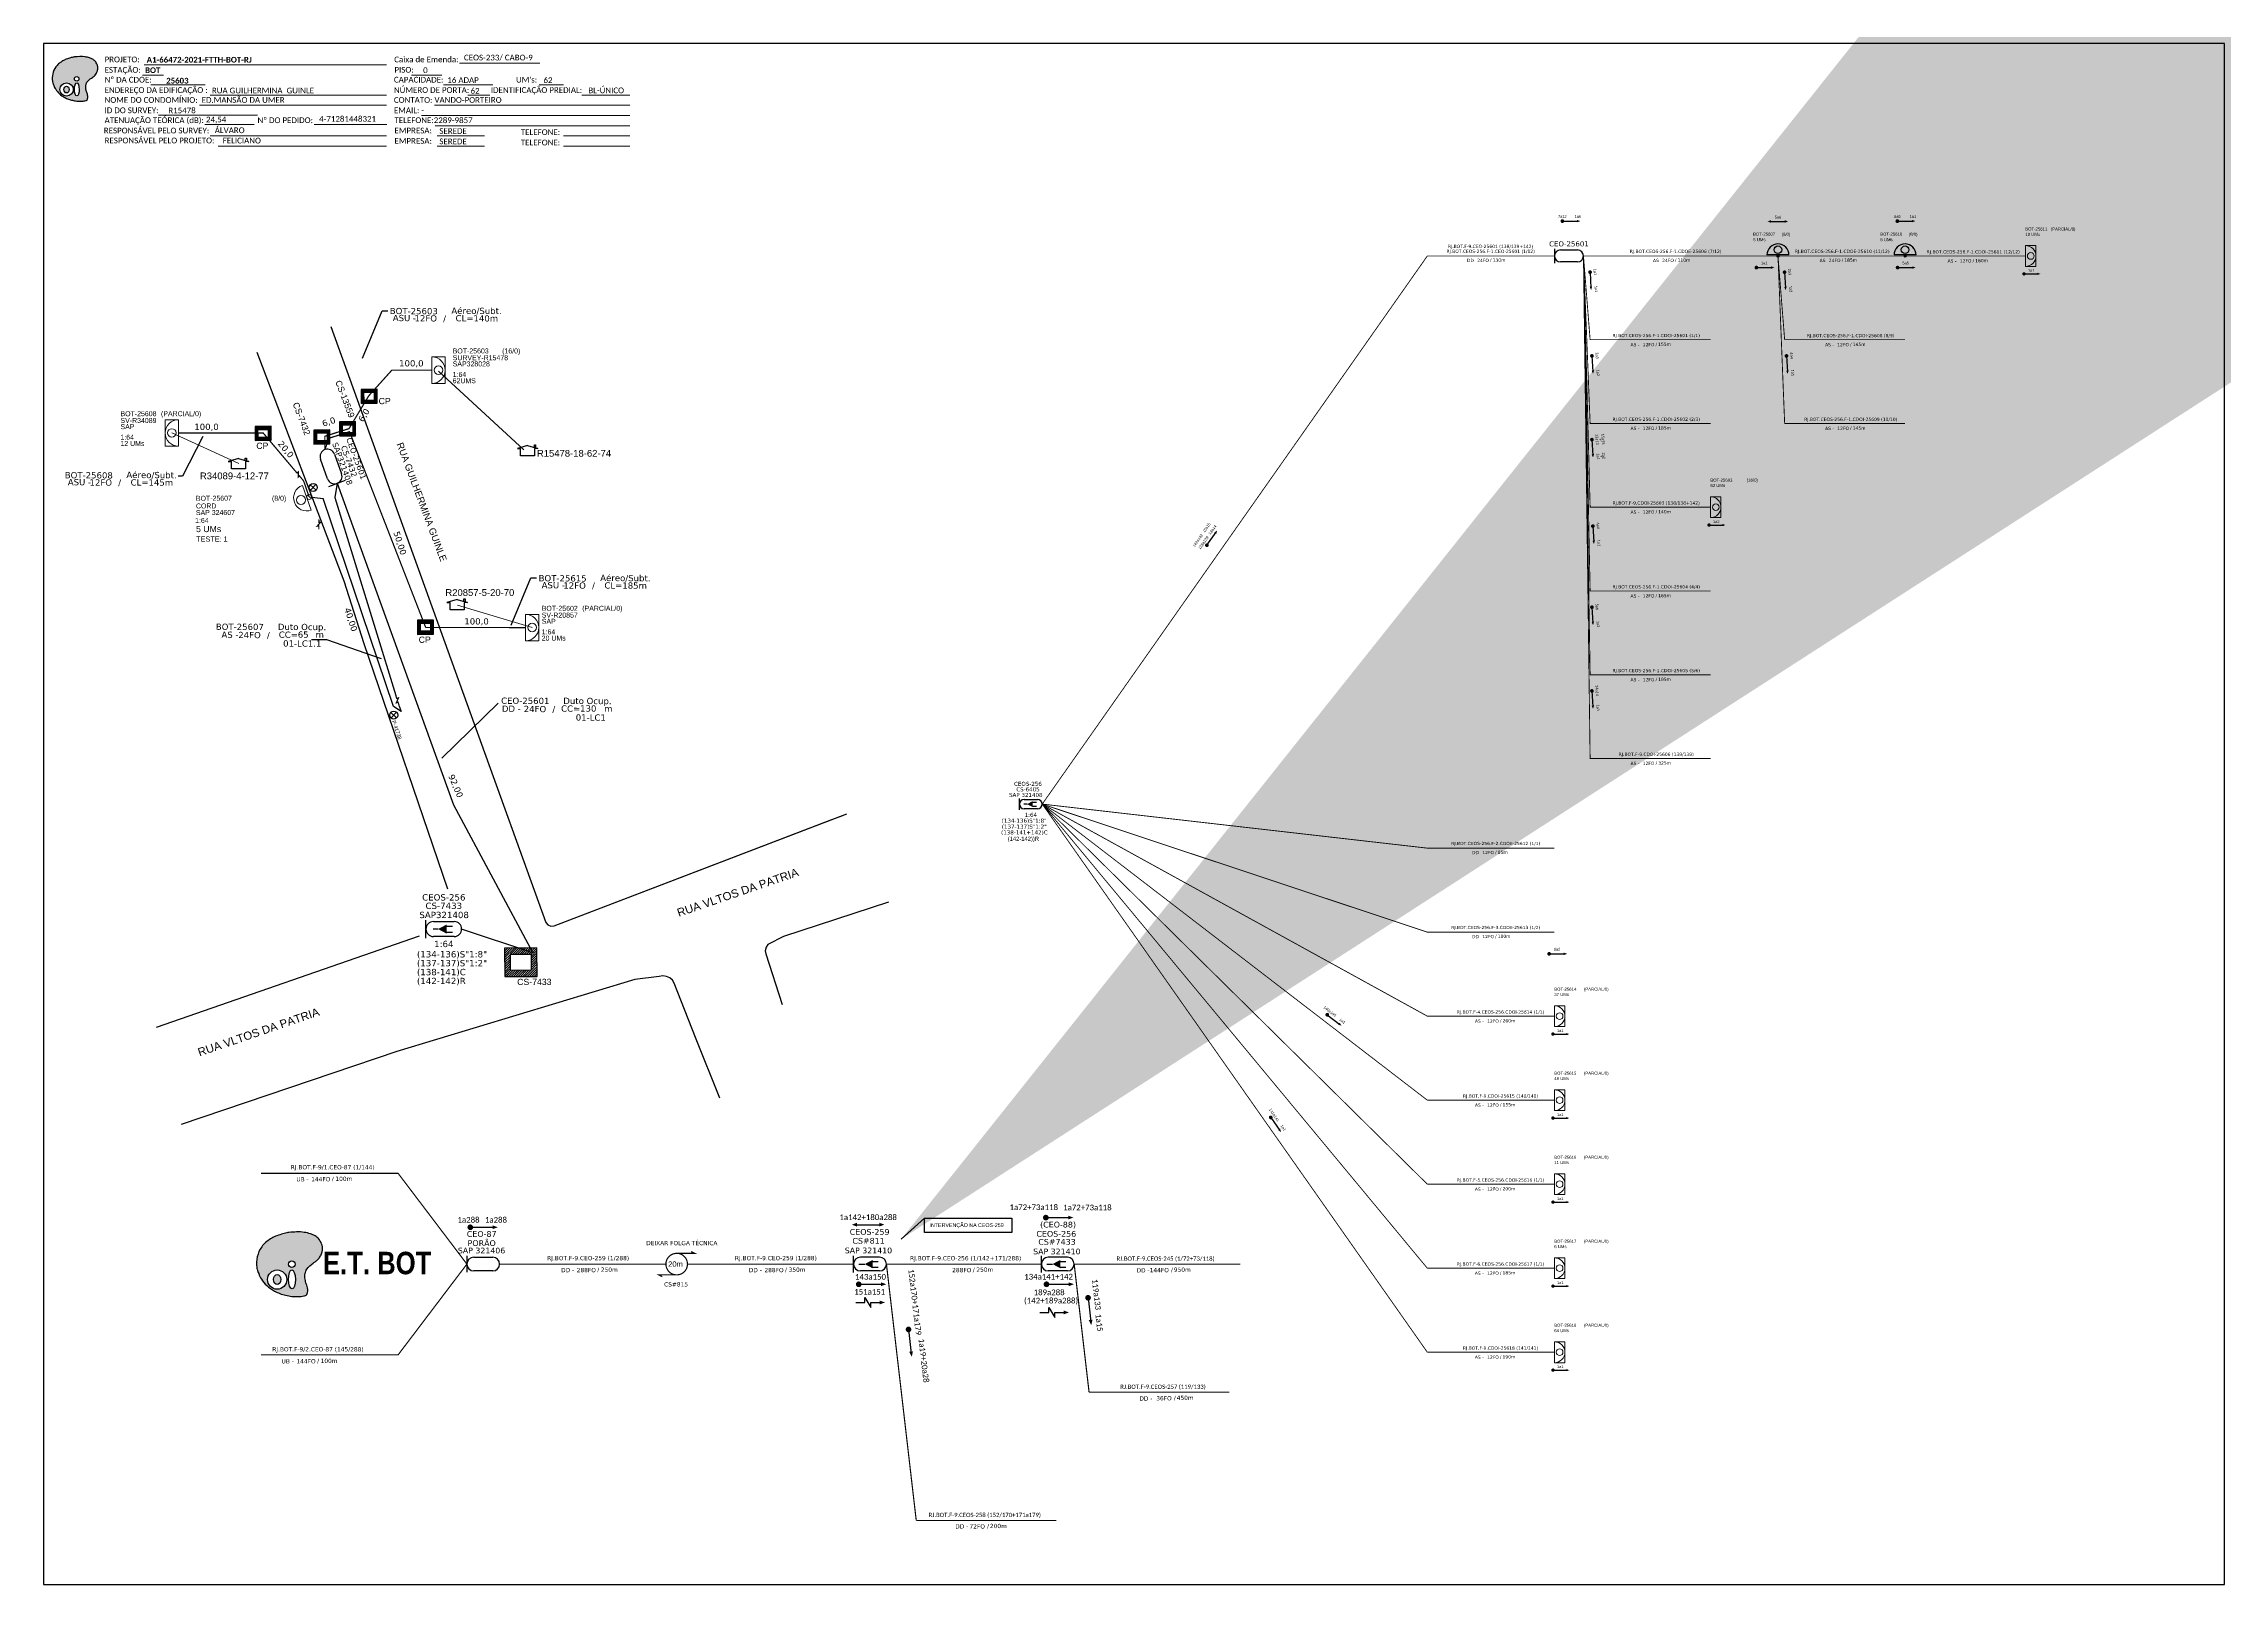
# Model space of a CAD drawing. Header units: metres. Extents: x -3 to 1679, y -2 to 592.
# Drawn here: x 838 to 1679, y -2 to 592 of the extents above; entities that cross this region are included whole.
import ezdxf
from ezdxf.enums import TextEntityAlignment as Align

# ---------------------------------------------------------------- set-up
doc = ezdxf.new("R2010")
doc.units = ezdxf.units.M
for name, color, linetype in [('10.1-Caixas Subterrâneas', 5, 'Continuous'), ('20.4-CEOS', 1, 'Continuous'), ('20.5-CABO AÉREO', 1, 'Continuous'), ('20.5-CEO', 1, 'Continuous'), ('CAP a instalar', 1, 'Continuous'), ('celulas gpon', 7, 'Continuous'), ('DROP DE CLIENTE', 140, 'Continuous'), ('E.T.', 7, 'Continuous'), ('label_cabos', 7, 'Continuous'), ('locais legendas', 7, 'Continuous'), ('QUADRA', 7, 'Continuous'), ('SETA', 7, 'Continuous'), ('Subida Lateral', 5, 'Continuous'), ('surveys', 7, 'Continuous'), ('surveys legendas', 7, 'Continuous'), ('UNIFILAR', 7, 'Continuous')]:
    doc.layers.add(name, color=color, linetype=linetype)
for name, color, linetype, lineweight in [('10.4-Postes', 1, 'Continuous', 0), ("20.0-LEGENDA DOS CDO'S", 1, 'Continuous', 0), ('20.1-CDO_INTERIOR', 1, 'Continuous', 0), ('20.2-CDO_POSTE', 1, 'Continuous', 5), ('40.1-ETIQUETAS', 1, 'Continuous', 20), ('Segmento Logradouro Texto', 238, 'Continuous', 0)]:
    doc.layers.add(name, color=color, linetype=linetype, lineweight=lineweight)
doc.styles.add('ARIAL', font='arial.ttf')
doc.styles.add('DIGICADE', font='arial.ttf')
doc.styles.add('ROMANS', font='arial.ttf')
doc.styles.add('siredit', font='verdana.ttf')
doc.styles.get("Standard").update_dxf_attribs({"font": 'arial.ttf'})
doc.styles.add('SWISS BIT', font='swisscb.ttf')
doc.styles.add('WMF-Calibri0', font='calibri.ttf')
doc.styles.add('WMF-Calibri1', font='calibrib.ttf')
doc.linetypes.add('FENCELINE1', pattern='A,0.25,-0.1,[133,ltypeshp.shx,S=0.1,R=0,X=-0.1,Y=0],-0.1,1', length=1.45)
doc.dimstyles.new('CL', dxfattribs={"dimtxt": 1, "dimasz": 2, "dimexe": 0.18, "dimexo": 0.0625, "dimgap": 0.09, "dimtad": 0, "dimdec": 0, "dimrnd": 1, "dimzin": 0, "dimdsep": 46, "dimtxsty": 'siredit', "dimblk": 'NONE', "dimcen": 0, "dimse1": 1, "dimse2": 1, "dimsd1": 1, "dimsd2": 1, "dimclrt": 7, "dimadec": 0, "dimazin": 0, "dimtfac": 1, "dimtdec": 0, "dimtofl": 0, "dimtmove": 0, "dimatfit": 3, "dimfxl": 0, "dimtolj": 1, "dimtzin": 0, "dimarcsym": 0})
doc.dimstyles.new('ISO-25', dxfattribs={"dimtxt": 2.5, "dimasz": 2.5, "dimexe": 1.25, "dimexo": 0.625, "dimtad": 1, "dimtxsty": 'Standard', "dimcen": 2.5, "dimadec": 0, "dimazin": 0, "dimtfac": 1, "dimtmove": 0, "dimatfit": 3, "dimfxl": 0, "dimarcsym": 0})

# ---------------------------------------------------------------- blocks, each defined once
blk = doc.blocks.new('SURVEY_SURVEY')
for p, q in [((0, 0.0000152), (-0.0000151, 0.0000108)), ((-0.0000151, 0.0000108), (-0.0000104, 0.0000108)), ((-0.0000103, 0), (-0.0000103, 0.0000108)), ((0.0000103, 0), (-0.0000103, 0)), ((0, 0.0000152), (0.0000151, 0.0000108)), ((0.0000101, 0.0000159), (0.0000117, 0.0000159)), ((0.0000101, 0.0000123), (0.0000101, 0.0000159)), ((0.0000151, 0.0000108), (0.0000103, 0.0000108)), ((0.0000103, 0.0000108), (0.0000103, 0)), ((0.0000117, 0.0000159), (0.0000117, 0.0000119))]:
    blk.add_line(p, q)
blk = doc.blocks.new('CDOI_CT_ESQ')
at = {"layer": '20.1-CDO_INTERIOR', "color": 8, "lineweight": 18}
blk.add_lwpolyline([(-2.12, -2.13), (-2.12, 2.12), (0, 2.12), (0.01, -2.13)], close=True, dxfattribs=at)
blk.add_circle((-1.06, 0), 0.68, dxfattribs=at)
blk.add_arc((0.01, 0), 2.13, 90.0276, 270.0276, dxfattribs=at)
at = {"layer": "20.0-LEGENDA DOS CDO'S", "color": 8, "style": 'ARIAL'}
for tag, p in [('CDO_N', (-9.3, 2.69)), ('SAP', (-9.3, 0.61)), ('SURVEY', (-9.3, 1.6)), ('1:XX', (-9.31, -1.08)), ('UMS', (-9.31, -2.09))]:
    blk.add_attdef(tag, p, '', height=0.8, rotation=359.9724, dxfattribs=at)
blk.add_attdef('FIBRAS_UTILIZADAS', text='', height=0.8, rotation=359.9724, dxfattribs=at).set_placement((-1.59, 2.69), align=Align.CENTER)
blk = doc.blocks.new('CDOI_CT_DRT')
at = {"layer": '20.1-CDO_INTERIOR', "color": 8, "lineweight": 18}
blk.add_lwpolyline([(2.13, -2.13), (2.13, 2.12), (0, 2.12), (0, -2.13)], close=True, dxfattribs=at)
blk.add_circle((1.06, 0), 0.68, dxfattribs=at)
blk.add_arc((0, 0), 2.13, 269.9724, 89.9724, dxfattribs=at)
at = {"layer": "20.0-LEGENDA DOS CDO'S", "color": 8, "style": 'ARIAL'}
for tag, p in [('CDO_N', (2.61, 2.69)), ('SURVEY', (2.61, 1.6)), ('SAP', (2.61, 0.61)), ('1:XX', (2.6, -1.08)), ('UMS', (2.6, -2.09))]:
    blk.add_attdef(tag, p, '', height=0.8, rotation=359.9724, dxfattribs=at)
blk.add_attdef('FIBRAS_UTILIZADAS', text='', height=0.8, rotation=359.9724, dxfattribs=at).set_placement((10.32, 2.69), align=Align.CENTER)
blk = doc.blocks.new('*U4')
at = {"color": 0}
blk.add_line((2.14, -0.58), (-2.1, -0.68), dxfattribs=at)
for centre, radius in [((0, 0.38), 0.733), ((0.03, -1.03), 0.393)]:
    blk.add_circle(centre, radius, dxfattribs=at)
blk.add_arc((0.02, -0.63), 2.12, 1.3782, 181.3782, dxfattribs=at)
blk = doc.blocks.new('*X7')
at = {"color": 0, "linetype": 'Continuous'}
for p, q in [((-1.25, 0.34099), (-0.49099, 1.1)), ((-1.25, 0.517767), (-0.667767, 1.1)), ((-1.25, 0.694544), (-0.844544, 1.1)), ((-1.25, 0.87132), (-1.02132, 1.1)), ((-1.25, 1.048097), (-1.198097, 1.1)), ((-1.25, 0.164214), (-0.8035, 0.610714)), ((-1.25, -0.012563), (-0.8035, 0.433937)), ((-1.25, -0.18934), (-0.8035, 0.25716)), ((-1.25, -0.366117), (-0.8035, 0.080383)), ((-0.789214, 0.625), (-0.314214, 1.1)), ((-0.612437, 0.625), (-0.137437, 1.1)), ((-0.43566, 0.625), (0.03934, 1.1)), ((-0.258883, 0.625), (0.216117, 1.1)), ((-0.082107, 0.625), (0.392893, 1.1)), ((0.09467, 0.625), (0.56967, 1.1)), ((0.271447, 0.625), (0.746447, 1.1)), ((0.448223, 0.625), (0.923223, 1.1)), ((0.625, 0.625), (1.1, 1.1)), ((0.801777, 0.625), (1.25, 1.073223)), ((0.8035, 0.449947), (1.25, 0.896447)), ((0.8035, 0.27317), (1.25, 0.71967)), ((0.8035, 0.096393), (1.25, 0.542893)), ((0.8035, -0.080383), (1.25, 0.366117)), ((0.8035, -0.25716), (1.25, 0.18934)), ((0.8035, -0.433937), (1.25, 0.012563)), ((-1.25, -0.542893), (-0.8035, -0.096393)), ((-1.25, -0.71967), (-0.8035, -0.27317)), ((-1.25, -0.896447), (-0.8035, -0.449947)), ((-1.25, -1.073223), (-0.801777, -0.625)), ((-1.1, -1.1), (-0.625, -0.625)), ((-0.923223, -1.1), (-0.448223, -0.625)), ((-0.746447, -1.1), (-0.271447, -0.625)), ((-0.56967, -1.1), (-0.09467, -0.625)), ((-0.392893, -1.1), (0.082107, -0.625)), ((-0.216117, -1.1), (0.258883, -0.625)), ((-0.03934, -1.1), (0.43566, -0.625)), ((0.137437, -1.1), (0.612437, -0.625)), ((0.314214, -1.1), (0.789214, -0.625)), ((0.49099, -1.1), (1.25, -0.34099)), ((0.667767, -1.1), (1.25, -0.517767)), ((0.8035, -0.610714), (1.25, -0.164214)), ((0.844544, -1.1), (1.25, -0.694544)), ((1.02132, -1.1), (1.25, -0.87132)), ((1.198097, -1.1), (1.25, -1.048097))]:
    blk.add_line(p, q, dxfattribs=at)
blk = doc.blocks.new('MANHOLE_MQ')
at = {"color": 0, "linetype": 'Continuous'}
for p, q in [((0.00000623, 0.00000569), (-0.00000627, 0.00000569)), ((-0.00000627, 0.00000569), (-0.00000627, -0.00000531)), ((-0.00000404, 0.00000331), (0.00000399, 0.00000331)), ((-0.00000404, -0.00000294), (-0.00000404, 0.00000331)), ((0.00000399, 0.00000331), (0.00000399, -0.00000294)), ((0.00000623, -0.00000531), (0.00000623, 0.00000569)), ((-0.00000627, -0.00000531), (0.00000623, -0.00000531)), ((0.00000399, -0.00000294), (-0.00000404, -0.00000294)), ((0.00000399, -0.00000294), (0.00000399, -0.00000294))]:
    blk.add_line(p, q, dxfattribs=at)
at = {"color": 0, "linetype": 'Continuous', "xscale": 5e-06, "yscale": 5e-06, "zscale": 1e-05}
blk.add_blockref('*X7', (-0.00000002, 0.00000019), dxfattribs=at)
blk = doc.blocks.new('*U8')
at = {"layer": '20.4-CEOS', "color": 7, "style": 'siredit'}
for tag, p in [('FIBRAS_SPLITTER', (0, 0)), ('FIBRAS_TOP_C', (0, -4.13)), ('RESERVA_FINAIS', (0, -5.46))]:
    blk.add_attdef(tag, p, '', height=1.01, dxfattribs=at)
for tag, p, flags in [('ID_ATIVIDADE', (0, -6.77), 3), ('QTDE', (0, -9.4), 1), ('FATOR', (0, -8.09), 1), ('FID', (0, -10.71), 1)]:
    blk.add_attdef(tag, p, '', height=1.01, dxfattribs=dict(at, flags=flags))
blk = doc.blocks.new('*U10')
at = {"layer": '20.4-CEOS', "color": 7, "style": 'siredit'}
blk.add_attdef('FIBRAS_SPLITTER', (0, 0), '', height=1.01, dxfattribs=at)
for tag, p, flags in [('QTDE', (0, -4.11), 1), ('ID_ATIVIDADE', (0, -1.48), 3), ('FATOR', (0, -2.79), 1), ('FID', (0, -5.42), 1)]:
    blk.add_attdef(tag, p, '', height=1.01, dxfattribs=dict(at, flags=flags))
blk = doc.blocks.new('Inst CDOE-8 CAIXA DIST OPT CDOE 48F_8D C_SPL OPTAP')
at = {"layer": "20.0-LEGENDA DOS CDO'S", "color": 0}
for tag, p, style, flags in [('ID_ATIVIDADE', (0.12, 6.47), 'ARIAL', 3), ('FATOR', (7.92, 6.47), 'ARIAL', 1), ('QTDE', (0.23, -0.97), 'DIGICADE', 3)]:
    blk.add_attdef(tag, p, '', height=0.8, rotation=0.118, dxfattribs=dict(at, style=style, flags=flags))
at = {"layer": "20.0-LEGENDA DOS CDO'S", "color": 0, "style": 'ARIAL'}
for tag, p, height in [('SAP', (0.12, 2.96), 0.8), ('CORDOALHA', (0.12, 4.02), 0.8), ('FID', (0.12, 5.25), 0.8), ('1:XX', (-0.01, 1.7), 0.8), ('UMS', (0.14, 0.22), 1)]:
    blk.add_attdef(tag, p, '', height=height, rotation=0.118, dxfattribs=at)
blk.add_attdef('FIBRAS_UTILIZADAS', text='', height=0.8, rotation=0.118, dxfattribs=at).set_placement((13.48, 5.26), align=Align.CENTER)
blk = doc.blocks.new('Teste  FTTH')
at = {"color": 0, "lineweight": 0, "style": 'ROMANS'}
for tag, p in [('TESTE', (-2.3, -0.29)), ('QTDE', (0.21, -0.29))]:
    blk.add_attdef(tag, p, '', height=0.48, dxfattribs=at)
for tag, p, flags in [('FID', (-2.23, -1.25), 1), ('FATOR', (-2.23, -2.03), 3), ('ID_ATIVIDADE', (-2.23, -2.72), 3)]:
    blk.add_attdef(tag, p, '', height=0.48, dxfattribs=dict(at, flags=flags))
blk = doc.blocks.new('A$C7D267BC9')
at = {"color": 1}
for p, q in [((1.49, 2.26), (2.67, 1.17)), ((2.63, 2.3), (1.53, 1.13))]:
    blk.add_line(p, q, dxfattribs=at)
blk.add_circle((2.08, 1.72), 0.803, dxfattribs=at)
blk = doc.blocks.new('Inst CB DT OCUP CFOA-SM-DD-G-24')
at = {"layer": 'label_cabos', "color": 0, "style": 'siredit'}
for tag, flags, p in [('ID_ATIVIDADE', 3, (1.31, 2.67)), ('FATOR', 1, (11.56, 2.55))]:
    blk.add_attdef(tag, text='', height=1, rotation=359.69, dxfattribs=dict(at, flags=flags)).set_placement(p, align=Align.MIDDLE_CENTER)
for tag, p in [('TIPO_CABO', (1.11, 0)), ('DESTINO_CABO', (3.13, 1.26)), ('CABO', (4.69, -0.05)), ('/', (7.71, -0.05)), ('LANCE', (10.41, 0.02)), ('TIPO_CABO', (13.11, 1.24)), ('UND', (16.46, 0)), ('FID', (13.65, -1.41))]:
    blk.add_attdef(tag, text='', height=1, rotation=359.69, dxfattribs=at).set_placement(p, align=Align.MIDDLE_CENTER)
blk.add_attdef('QTDE', (11.93, -0.45), '', height=1, rotation=359.69, dxfattribs=at)
blk = doc.blocks.new('LEGENDA DOS CABOS')
at = {"layer": 'label_cabos', "color": 0, "style": 'siredit'}
for tag, p in [('TIPO_CABO', (2.74, 0.52)), ('ID', (4.24, 1.63)), ('CABO', (6.16, 0.47)), ('/', (9.19, 0.47)), ('METROS', (14.36, 0.47)), ('XX', (14.31, 1.67))]:
    blk.add_attdef(tag, text='', height=1, rotation=359.69, dxfattribs=at).set_placement(p, align=Align.MIDDLE_CENTER)
blk = doc.blocks.new('Inst CB DT OCUP CFOA-SM-AS-80-TS-24')
at = {"layer": 'label_cabos', "color": 0, "style": 'siredit'}
for tag, flags, p in [('ID_ATIVIDADE', 3, (1.31, 2.67)), ('FATOR', 1, (11.56, 2.55))]:
    blk.add_attdef(tag, text='', height=1, rotation=359.69, dxfattribs=dict(at, flags=flags)).set_placement(p, align=Align.MIDDLE_CENTER)
for tag, p in [('TIPO_CABO', (1.76, 0)), ('DESTINO_CABO', (3.13, 1.26)), ('CABO', (4.69, -0.05)), ('/', (7.71, -0.05)), ('LANCE', (10.91, 0)), ('TIPO_CABO', (13.11, 1.24)), ('UND', (15.96, 0)), ('FID', (13.15, -1.41))]:
    blk.add_attdef(tag, text='', height=1, rotation=359.69, dxfattribs=at).set_placement(p, align=Align.MIDDLE_CENTER)
blk.add_attdef('QTDE', (12.43, -0.47), '', height=1, rotation=359.69, dxfattribs=at)
blk = doc.blocks.new('CEOS_RP_CT_DRT')
at = {"layer": '20.4-CEOS', "color": 0}
for p, q in [((-4.54, 1.19), (-1.19, 1.19)), ((-1.19, -1.19), (-4.54, -1.19))]:
    blk.add_line(p, q, dxfattribs=at)
for points in [[(-5.73, -1.43), (-5.73, 1.44)], [(-3.79, 0), (-4.59, 0)], [(-2.47, 0.48), (-1.45, 0.48)], [(-2.47, -0.52), (-1.45, -0.52)]]:
    blk.add_lwpolyline(points, dxfattribs=at)
blk.add_lwpolyline([(-3.79, 0, 0, 1.47, 0), (-2.41, 0, 1.47, 1.47, 0)], format="xyseb", dxfattribs=at)
for centre, start, end in [((-4.54, 0), 90, 270), ((-1.19, 0), 270, 90)]:
    blk.add_arc(centre, 1.19, start, end, dxfattribs=at)
at = {"layer": '20.4-CEOS', "color": 7, "style": 'siredit'}
for tag, p in [('Nº_DA_CEOS', (-2.86, 5.6)), ('LOCAL', (-2.86, 4.24)), ('SAP', (-2.86, 2.78)), ('RACIO_SPLITAGEM', (-2.86, -1.88)), ('FIBRAS_SPLITTER', (-2.86, -3.58)), ('FIBRAS_TOP_C', (-2.86, -5.08)), ('RESERVA_FINAIS', (-2.86, -6.39))]:
    blk.add_attdef(tag, text='', height=1.01, dxfattribs=at).set_placement(p, align=Align.TOP_CENTER)
blk = doc.blocks.new('ETIQUETA_RS5F')
at = {"layer": '40.1-ETIQUETAS', "color": 0, "style": 'siredit'}
blk.add_text('/', height=1.5, dxfattribs=at).set_placement((1.58, -1.95), align=Align.MIDDLE_RIGHT)
for tag, p in [('ETIQUETA_R_SECUNDARIA', (1.21, 2.1)), ('ETIQUETA_R_PRIMARIA', (1.21, 4.1)), ('F_ATIVAS/F_MORTAS', (1.14, -4.24))]:
    blk.add_attdef(tag, text='', height=1.5, dxfattribs=at).set_placement(p, align=Align.MIDDLE_CENTER)
for tag, p in [('TIPO_CABO', (-6.58, -2.12)), ('CAP_CABO', (0.4, -2.09))]:
    blk.add_attdef(tag, text='', height=1.5, dxfattribs=at).set_placement(p, align=Align.MIDDLE_RIGHT)
for tag, p in [('FUSÃO_1', (0.85, -8.39)), ('FUSÃO_2', (0.85, -10.6)), ('FUSÃO_3', (0.85, -12.93)), ('FUSÃO_4', (0.85, -15.14)), ('FUSÃO_5', (0.85, -17.16))]:
    blk.add_attdef(tag, text='', height=1.5, dxfattribs=at).set_placement(p, align=Align.CENTER)
blk.add_attdef('METROS', text='', height=1.5, dxfattribs=at).set_placement((2.14, -1.95), align=Align.MIDDLE_LEFT)
blk = doc.blocks.new('CDOI_INT')
at = {"layer": '20.1-CDO_INTERIOR', "color": 0, "lineweight": 18}
blk.add_lwpolyline([(4.25, -4.25), (4.25, 4.25), (0, 4.25), (0, -4.25)], close=True, dxfattribs=at)
blk.add_circle((2.12, 0), 1.36, dxfattribs=at)
blk.add_arc((0, 0), 4.25, 270, 90, dxfattribs=at)
at = {"layer": "20.0-LEGENDA DOS CDO'S", "color": 0, "style": 'ARIAL'}
for tag, p in [('CDO_N', (-0.08, 10.38)), ('SURVEY', (-0.08, 8.2)), ('SPLITER_1', (21.18, 10.38)), ('SPLITER_2', (21.19, 8.68)), ('SAP', (-0.08, 6.23)), ('1:XX', (5.94, -2.22)), ('UMS', (5.94, -4.24))]:
    blk.add_attdef(tag, p, '', height=1.36, dxfattribs=at)
blk.add_attdef('FIBRAS_UTILIZADAS', text='', height=1.36, dxfattribs=at).set_placement((15.34, 10.38), align=Align.CENTER)
blk = doc.blocks.new('SAN')
at = {"layer": 'SETA'}
blk.add_lwpolyline([(-2.6, 0), (6, 0)], dxfattribs=at)
for points in [[(-2.1, -0.7), (-3.9, 0), (-2.1, 0.7)], [(5.3, 0.7), (7.2, 0), (5.3, -0.7)]]:
    blk.add_solid(points, dxfattribs=at)
blk = doc.blocks.new('CDOE-TEXTO PADRÃO')
at = {"layer": "20.0-LEGENDA DOS CDO'S", "color": 0, "style": 'ARIAL'}
for tag, p in [('CDO_N', (0.5, 7.4)), ('CORDOALHA', (0.5, 4.3)), ('SAP', (0.5, 1.7)), ('SPLITER_1', (0.6, -0.9)), ('SPLITER_2', (0.6, -3.5)), ('(XX-XX_F)S', (0.5, -8.3)), ('(XX-XX_L)S', (0.5, -10.8)), ('UMS', (0.5, -13.1))]:
    blk.add_attdef(tag, p, '', height=1.7, rotation=0.118, dxfattribs=at)
blk.add_attdef('FIBRAS_UTILIZADAS', text='', height=1.7, rotation=0.118, dxfattribs=at).set_placement((19.8, 7.4), align=Align.CENTER)
blk = doc.blocks.new('OI')
h = blk.add_hatch(color=40)
edge = h.paths.add_edge_path()
edge.add_spline(control_points=[(4.35, -0.67), (3.92, -0.99), (3.26, -1.5), (2.81, -2.59), (2.9, -3.5), (3.06, -4.27), (3.31, -4.85), (3.37, -5.39), (3.4, -5.88), (3.2, -6.4), (2.54, -6.61), (1.65, -6.63), (0.55, -6.67), (-0.56, -6.42), (-1.61, -6.14), (-2.77, -5.61), (-3.92, -4.77), (-4.89, -3.7), (-5.34, -2.65), (-5.6, -1.94), (-5.85, -0.96), (-5.71, 0.47), (-5.1, 2.02), (-4.14, 3.02), (-3.3, 3.61), (-2.37, 4.16), (-1.36, 4.44), (-0.56, 4.7), (0.79, 4.85), (2.24, 4.97), (3.79, 4.57), (4.67, 4.21), (5.44, 3.65), (5.76, 2.99), (6.03, 2.21), (6.01, 1.46), (5.72, 0.64), (5.31, 0.08), (4.88, -0.38), (4.51, -0.55), (4.35, -0.67)], knot_values=[0, 0, 0, 0, 1.60434, 2.417191, 3.427595, 4.282808, 4.776746, 5.304182, 5.888771, 6.258406, 6.858137, 7.79129, 8.986195, 10.124242, 11.187857, 12.242908, 13.953784, 15.414161, 16.515391, 17.349188, 17.675853, 19.552021, 21.515531, 22.568638, 23.63245, 24.621084, 25.782718, 26.745347, 27.142653, 29.870543, 31.004649, 31.921532, 32.709589, 33.801391, 34.042471, 35.192333, 35.971461, 36.628871, 37.254359, 37.836911, 37.836911, 37.836911, 37.836911], degree=3, periodic=0)
h.paths.add_polyline_path([(1.13, -0.87, -1), (-0.04, -0.87, -1)], flags=16)
edge = h.paths.add_edge_path(flags=16)
edge.add_ellipse((0.56, -3.59), major_axis=(-0.02, 1.71), ratio=0.361305, start_angle=0, end_angle=360)
h.paths.add_polyline_path([(-0.36, -3.62, -1), (-3.8, -3.62, -1)], flags=16)
edge = h.paths.add_edge_path(flags=0)
edge.add_ellipse((-2.08, -3.62), major_axis=(0, 0.885), ratio=0.758294, start_angle=0, end_angle=360)
at = {"color": 40}
for centre, radius in [((-2.08, -3.62), 1.72), ((0.54, -0.87), 0.587)]:
    blk.add_circle(centre, radius, dxfattribs=at)
blk.add_ellipse((-2.08, -3.62), major_axis=(0, 0.885), ratio=0.758294, start_param=-3.141592653589792, end_param=3.141592653589792, dxfattribs=at)
blk.add_ellipse((0.56, -3.59), major_axis=(-0.02, 1.71), ratio=0.361305, dxfattribs=at)
at = {"color": 40, "start_tangent": (-0.800898, -0.598801), "end_tangent": (-0.800898, -0.598801)}
blk.add_spline([(4.35, -0.67), (3.2, -1.78), (2.9, -2.54), (2.92, -3.55), (3.12, -4.38), (3.28, -4.85), (3.37, -5.37), (3.35, -5.95), (3.2, -6.29), (2.66, -6.55), (1.73, -6.63), (0.54, -6.62), (-0.58, -6.41), (-1.6, -6.11), (-2.56, -5.67), (-3.95, -4.67), (-4.89, -3.56), (-5.37, -2.56), (-5.64, -1.78), (-5.72, -1.46), (-5.63, 0.42), (-4.84, 2.22), (-4.13, 2.99), (-3.27, 3.62), (-2.4, 4.09), (-1.3, 4.47), (-0.37, 4.72), (0.02, 4.77), (2.75, 4.8), (3.85, 4.53), (4.69, 4.16), (5.31, 3.68), (5.85, 2.73), (5.93, 2.5), (5.94, 1.35), (5.67, 0.62), (5.29, 0.08), (4.84, -0.36), (4.35, -0.67)], degree=3, dxfattribs=at)
blk = doc.blocks.new('_None')
blk = doc.blocks.new('*U35')
at = {"color": 3}
blk.add_lwpolyline([(0.0000405, 0.000041), (0.0001936, 0.000041), (0.0001936, 0.0000158), (0.0000405, 0.0000158)], close=True, dxfattribs=at)
at = {"color": 3, "style": 'ARIAL'}
blk.add_attdef('SERVIÇO_EM_EMENDA_EXIST', text='', height=0.00000666, dxfattribs=at).set_placement((0.0001321, 0.0000254), align=Align.RIGHT)
blk.add_attdef('FID', (0.0001344, 0.0000254), '', height=0.00000666, dxfattribs=at)
at = {"layer": '10.4-Postes', "lineweight": 0, "style": 'ROMANS'}
for tag, p, flags in [('ID_ATIVIDADE', (-0.0000068, -0.0000086), 3), ('QTDE', (-0.000006, -0.000014), 3), ('FATOR', (-0.0000019, -0.0000113), 1)]:
    blk.add_attdef(tag, p, '', height=0.00000209, dxfattribs=dict(at, flags=flags))
at = {"color": 3}
blk.add_leader([(-0.0000002, 0.0000042), (0.0000405, 0.000041)], dimstyle='CL', override={"dimgap": 0.09, "dimtad": 0}, dxfattribs=at)

msp = doc.modelspace()

# ---------------------------------------------------------------- linework, layer by layer
at = {"color": 7}
for p, q in [((1511.07, 510.09), (1502.59, 510.09)), ((1560.09, 510.09), (1551.61, 510.09))]:
    msp.add_line(p, q, dxfattribs=at)
msp.add_lwpolyline([(837.98, -2.43), (1678.98, -2.43), (1678.98, 591.57), (837.98, 591.57)], close=True, dxfattribs=at)
at = {"lineweight": 0}
for points in [[(876.75, 583.45), (970.26, 583.45)], [(998.37, 584.06), (1029.3, 584.06)], [(876.12, 579.42), (884.18, 579.42)], [(979.85, 579.47), (991.52, 579.47)], [(992.22, 575.64), (1011.16, 575.64)], [(882.25, 564.05), (920.46, 564.05)], [(898.05, 567.83), (970.26, 567.83)], [(902.25, 571.66), (970.26, 571.66)], [(983.7, 563.84), (1064.03, 563.84)], [(988.67, 567.83), (1064.03, 567.83)], [(988.98, 559.86), (1064.03, 559.86)]]:
    msp.add_lwpolyline(points, dxfattribs=at)
at = {"color": 7, "lineweight": 0}
for points in [[(879.39, 575.64), (900.28, 575.64)], [(1029.07, 575.64), (1038.51, 575.64)], [(1001.56, 571.66), (1010.1, 571.66)], [(1045.49, 571.66), (1063.99, 571.66)], [(900.14, 560.4), (919.23, 560.4)], [(902.25, 556.03), (970.26, 556.03)], [(942.27, 560.4), (970.29, 560.4)], [(989.72, 556.03), (1007.94, 556.03)], [(1038.47, 556.03), (1064.03, 556.03)], [(905.31, 552.04), (970.26, 552.04)], [(989.72, 552.04), (1007.94, 552.04)], [(1038.47, 552.04), (1064.03, 552.04)]]:
    msp.add_lwpolyline(points, dxfattribs=at)
for points, const_width in [([(1423.32, 523.15, 1), (1424.03, 523.15, 1)], 0.713), ([(1552.5, 523.15, 1), (1553.21, 523.15, 1)], 0.713), ([(1498.15, 505.23, 1), (1498.87, 505.23, 1)], 0.713), ([(1552.6, 505.23, 1), (1553.31, 505.23, 1)], 0.713), ([(1434.33, 503.83, 1), (1434.37, 503.12, 1)], 0.713), ([(1509.35, 503.81, 1), (1509.39, 503.1, 1)], 0.713), ([(1601.38, 502.8, 1), (1602.03, 502.8, 1)], 0.648), ([(1601.38, 502.8, 1), (1602.03, 502.8, 1)], 0.648), ([(1435.07, 471.54, 1), (1435.11, 470.83, 1)], 0.713), ([(1510.09, 471.53, 1), (1510.13, 470.81, 1)], 0.713), ([(1435.07, 439.26, 1), (1435.11, 438.55, 1)], 0.713), ([(1435.41, 405.92, 1), (1435.45, 405.21, 1)], 0.713), ([(1479.91, 405.97, 1), (1480.56, 405.97, 1)], 0.648), ([(1479.91, 405.97, 1), (1480.56, 405.97, 1)], 0.648), ([(1286.38, 397.91, 1), (1286.79, 398.49, 1)], 0.713), ([(1435.07, 374.66, 1), (1435.11, 373.95, 1)], 0.713), ([(1435.07, 342.38, 1), (1435.11, 341.66, 1)], 0.713), ([(1332.74, 217.39, 1), (1333.31, 216.96, 1)], 0.713), ([(1419.72, 209.73, 1), (1420.37, 209.73, 1)], 0.648), ([(1419.72, 209.73, 1), (1420.37, 209.73, 1)], 0.648), ([(1311, 177.89, 1), (1311.41, 177.31, 1)], 0.713), ([(1419.72, 177.34, 1), (1420.37, 177.34, 1)], 0.648), ([(1419.72, 177.34, 1), (1420.37, 177.34, 1)], 0.648), ([(1419.72, 144.94, 1), (1420.37, 144.94, 1)], 0.648), ([(1419.72, 144.94, 1), (1420.37, 144.94, 1)], 0.648), ([(1419.72, 112.55, 1), (1420.37, 112.55, 1)], 0.648), ([(1419.72, 112.55, 1), (1420.37, 112.55, 1)], 0.648), ([(1419.72, 80.16, 1), (1420.37, 80.16, 1)], 0.648), ([(1419.72, 80.16, 1), (1420.37, 80.16, 1)], 0.648)]:
    msp.add_lwpolyline(points, format="xyb", close=True, dxfattribs=dict(const_width=const_width))
at = {"color": 4}
msp.add_lwpolyline([(990.28, 465.33), (1023.11, 435)], dxfattribs=at)
msp.add_lwpolyline([(947.18, 361.66), (941.27, 361.66)])
at = {"color": 7}
for points, const_width in [([(1418.22, 240.66, 1), (1418.93, 240.66, 1)], 0.713), ([(1082.12, 125.2, 1.000012), (1082.12, 116.89, 0.999978)], 0.462), ([(1224.18, 113.26, 1), (1225.27, 113.26, 1)], 1.09)]:
    msp.add_lwpolyline(points, format="xyb", close=True, dxfattribs=dict(at, const_width=const_width))
at = {"color": 0, "const_width": 1.09}
for points in [[(1001.98, 135.24, 1), (1003.07, 135.24, 1)], [(1223.94, 138.97, 1), (1225.03, 138.97, 1)], [(1151.78, 113.26, 1), (1152.87, 113.26, 1)], [(1240.7, 108.61, 1), (1240.82, 107.53, 1)], [(1171.46, 96.39, 1), (1171.58, 95.31, 1)]]:
    msp.add_lwpolyline(points, format="xyb", close=True, dxfattribs=at)
at = {"color": 7, "const_width": 0.433}
for points in [[(1082.12, 125.2), (1089.05, 125.2), (1087.66, 125.9)], [(1082.12, 116.89), (1075.19, 116.89), (1076.57, 116.19)]]:
    msp.add_lwpolyline(points, dxfattribs=at)
at = {"color": 0}
for points in [[(1154.67, 106.26), (1154.67, 108.18), (1156.97, 104.34), (1156.97, 106.26)], [(1225.62, 102.41), (1225.62, 104.33), (1227.92, 100.49), (1227.92, 102.41)]]:
    msp.add_lwpolyline(points, dxfattribs=at)
at = {"color": 7}
for centre, radius in [((1506.83, 512.1), 1.46), ((1555.85, 512.1), 1.46), ((1506.83, 509.7), 0.392), ((1555.85, 509.7), 0.392)]:
    msp.add_circle(centre, radius, dxfattribs=at)
for centre in [(1506.83, 510.09), (1555.85, 510.09)]:
    msp.add_arc(centre, 4.24, 0, 180, dxfattribs=at)
at = {"layer": '20.1-CDO_INTERIOR', "color": 1, "lineweight": 18}
msp.add_lwpolyline([(992.83, 460.56), (992.83, 470.78), (987.73, 470.78), (987.72, 460.57)], close=True, dxfattribs=at)
msp.add_circle((990.28, 465.67), 1.63, dxfattribs=at)
msp.add_arc((987.73, 465.67), 5.11, 269.97241, 89.97241, dxfattribs=at)
at = {"layer": '20.4-CEOS', "color": 7}
for p, q in [((988.3, 253.07), (996.33, 253.07)), ((996.33, 247.35), (988.3, 247.35)), ((1160.38, 123.68), (1152.99, 123.68)), ((1160.38, 118.41), (1152.99, 118.41))]:
    msp.add_line(p, q, dxfattribs=at)
at = {"layer": '20.4-CEOS', "color": 5}
for p, q in [((1232.78, 123.68), (1225.4, 123.68)), ((1232.78, 118.41), (1225.4, 118.41))]:
    msp.add_line(p, q, dxfattribs=at)
at = {"layer": '20.4-CEOS', "color": 7}
for points in [[(985.44, 246.76), (985.44, 253.66)], [(990.1, 250.21), (988.17, 250.21)], [(993.27, 251.35), (995.7, 251.35)], [(993.27, 248.96), (995.7, 248.96)], [(1150.36, 117.87), (1150.36, 124.22)], [(1152.41, 121.05), (1154.65, 121.05)], [(1152.41, 121.05), (1154.65, 121.05)], [(1157.56, 122.09), (1159.8, 122.09)], [(1157.56, 122.09), (1159.8, 122.09)], [(1157.56, 119.9), (1159.8, 119.9)], [(1157.56, 119.9), (1159.8, 119.9)]]:
    msp.add_lwpolyline(points, dxfattribs=at)
for points in [[(990.1, 250.21, 0, 3.53, 0), (993.41, 250.21, 3.53, 3.53, 0)], [(1154.65, 121.05, 0, 3.25, 0), (1157.7, 121.05, 3.25, 3.25, 0)], [(1154.65, 121.05, 0, 3.25, 0), (1157.7, 121.05, 3.25, 3.25, 0)]]:
    msp.add_lwpolyline(points, format="xyseb", dxfattribs=at)
at = {"layer": '20.4-CEOS', "color": 5}
for points in [[(1222.76, 117.87), (1222.76, 124.22)], [(1224.81, 121.05), (1227.05, 121.05)], [(1224.81, 121.05), (1227.05, 121.05)], [(1229.96, 122.09), (1232.21, 122.09)], [(1229.96, 122.09), (1232.21, 122.09)], [(1229.96, 119.9), (1232.21, 119.9)], [(1229.96, 119.9), (1232.21, 119.9)]]:
    msp.add_lwpolyline(points, dxfattribs=at)
msp.add_lwpolyline([(1227.05, 121.05, 0, 3.25, 0), (1230.1, 121.05, 3.25, 3.25, 0)], format="xyseb", dxfattribs=at)
msp.add_lwpolyline([(1227.05, 121.05, 0, 3.25, 0), (1230.1, 121.05, 3.25, 3.25, 0)], format="xyseb", dxfattribs=at)
at = {"layer": '20.4-CEOS', "color": 7}
for centre, radius, start, end in [((988.3, 250.21), 2.86, 90, 270), ((996.33, 250.21), 2.86, 270, 90), ((1152.99, 121.05), 2.63, 90, 270), ((1160.38, 121.05), 2.63, 270, 90)]:
    msp.add_arc(centre, radius, start, end, dxfattribs=at)
at = {"layer": '20.4-CEOS', "color": 5}
for centre, start, end in [((1225.4, 121.05), 90, 270), ((1232.78, 121.05), 270, 90)]:
    msp.add_arc(centre, 2.63, start, end, dxfattribs=at)
at = {"layer": '20.5-CABO AÉREO', "color": 7, "ltscale": 50, "const_width": 0.44}
for points in [[(921.79, 156.05), (974.68, 156.05), (1001.22, 121.05)], [(921.79, 86.04), (974.68, 86.04), (1001.22, 121.05)], [(1013.87, 121.05), (1077.96, 121.05)], [(1086.28, 121.05), (1150.36, 121.05)], [(1163.01, 121.05), (1168.76, 71.64)], [(1168.76, 71.64), (1174.5, 22.23)], [(1174.5, 22.23), (1228.53, 22.23)]]:
    msp.add_lwpolyline(points, dxfattribs=at)
at = {"layer": '20.5-CABO AÉREO', "color": 5, "ltscale": 50, "const_width": 0.44}
msp.add_lwpolyline([(1163.01, 121.05), (1222.76, 121.05)], dxfattribs=at)
at = {"layer": '20.5-CABO AÉREO', "color": 0, "ltscale": 50, "const_width": 0.44}
for points in [[(1235.41, 121.05), (1241.16, 71.64)], [(1241.16, 71.64), (1295.19, 71.64)]]:
    msp.add_lwpolyline(points, dxfattribs=at)
at = {"layer": '20.5-CEO', "color": 5}
for p, q in [((1422.95, 512.04), (1429.48, 512.04)), ((1429.48, 507.39), (1422.95, 507.39)), ((947.51, 423.77), (944.74, 431.35)), ((950.14, 433.32), (952.91, 425.75))]:
    msp.add_line(p, q, dxfattribs=at)
at = {"layer": '20.5-CEO', "color": 7}
for p, q in [((1003.85, 123.67), (1011.22, 123.67)), ((1011.22, 118.42), (1003.85, 118.42))]:
    msp.add_line(p, q, dxfattribs=at)
at = {"layer": '20.5-CEO', "color": 5}
for points in [[(1420.63, 512.52), (1420.63, 506.91)], [(947.94, 420.87), (954.45, 423.25)]]:
    msp.add_lwpolyline(points, dxfattribs=at)
at = {"layer": '20.5-CEO', "color": 7}
msp.add_lwpolyline([(1001.22, 124.21), (1001.22, 117.88)], dxfattribs=at)
at = {"layer": '20.5-CEO', "color": 5}
for centre, radius, start, end in [((1422.95, 509.72), 2.33, 90, 270), ((1429.48, 509.72), 2.33, 270, 90), ((947.44, 432.34), 2.87, 20.09521, 200.09521), ((950.21, 424.76), 2.87, 200.09521, 20.09521)]:
    msp.add_arc(centre, radius, start, end, dxfattribs=at)
at = {"layer": '20.5-CEO', "color": 7}
for centre, start, end in [((1003.85, 121.05), 90, 270), ((1011.22, 121.05), 270, 90)]:
    msp.add_arc(centre, 2.63, start, end, dxfattribs=at)
at = {"layer": '40.1-ETIQUETAS', "color": 0, "const_width": 0.44}
msp.add_lwpolyline([(1235.41, 121.05), (1299.47, 121.05)], dxfattribs=at)
at = {"layer": 'CAP a instalar', "color": 7, "linetype": 'FENCELINE1', "ltscale": 5}
msp.add_line((951.2, 422.06), (950.35, 416.55), dxfattribs=at)
at = {"layer": 'CAP a instalar', "color": 7, "ltscale": 5}
for p, q in [((951.2, 422.06), (995.99, 298.05)), ((940.38, 416.81), (945.74, 416.19)), ((995.99, 298.05), (1026.59, 241)), ((1026.59, 241), (999.19, 250.21))]:
    msp.add_line(p, q, dxfattribs=at)
at = {"layer": 'CAP a instalar', "color": 7, "linetype": 'FENCELINE1', "ltscale": 3}
for p, q in [((972.96, 335.98), (945.74, 416.19)), ((950.35, 416.55), (973.79, 340.23)), ((975.02, 336.59), (975.86, 334.12)), ((975.86, 334.12), (972.96, 335.98))]:
    msp.add_line(p, q, dxfattribs=at)
at = {"layer": 'CAP a instalar', "color": 5, "ltscale": 7, "const_width": 0.333}
for points in [[(1371.61, 509.72), (1223.09, 298.39)], [(1420.63, 509.72), (1371.61, 509.72)]]:
    msp.add_lwpolyline(points, dxfattribs=at)
at = {"layer": 'CAP a instalar', "color": 1, "linetype": 'FENCELINE1', "ltscale": 7, "const_width": 0.333}
msp.add_lwpolyline([(1480.82, 412.87), (1434.38, 412.87), (1431.8, 509.76)], dxfattribs=at)
at = {"layer": 'CAP a instalar', "color": 8, "linetype": 'FENCELINE1', "ltscale": 7, "const_width": 0.333}
for points in [[(1480.82, 380.55), (1434.38, 380.55), (1431.8, 509.76)], [(1480.82, 348.26), (1434.38, 348.26), (1431.8, 509.76)], [(1480.82, 315.98), (1434.38, 315.98), (1431.8, 509.76)], [(1480.82, 477.43), (1434.38, 477.43), (1431.81, 509.72)], [(1480.82, 445.15), (1434.38, 445.15), (1431.81, 509.72)], [(1555.84, 477.42), (1509.4, 477.42), (1506.83, 509.7)], [(1555.84, 445.13), (1509.4, 445.13), (1506.83, 509.7)], [(1602.29, 509.7), (1555.85, 509.7)], [(1371.61, 216.63), (1223.09, 298.39)], [(1371.61, 184.23), (1223.09, 298.39)], [(1371.61, 151.84), (1223.09, 298.39)], [(1371.61, 119.45), (1223.09, 298.39)], [(1371.61, 87.06), (1223.09, 298.39)], [(1420.63, 216.63), (1371.61, 216.63)], [(1420.63, 184.23), (1371.61, 184.23)], [(1420.63, 151.84), (1371.61, 151.84)], [(1420.63, 119.45), (1371.61, 119.45)], [(1420.63, 87.06), (1371.61, 87.06)]]:
    msp.add_lwpolyline(points, dxfattribs=at)
at = {"layer": 'CAP a instalar', "color": 7, "linetype": 'FENCELINE1', "ltscale": 7, "const_width": 0.333}
for points in [[(1506.82, 509.7), (1431.81, 509.7)], [(1555.85, 509.7), (1506.83, 509.7)]]:
    msp.add_lwpolyline(points, dxfattribs=at)
at = {"layer": 'CAP a instalar', "color": 1, "ltscale": 5, "const_width": 0.48}
msp.add_lwpolyline([(946.45, 435.04), (946.42, 440.19), (955.76, 443.15), (963.33, 455.75), (972.26, 465.67), (987.73, 465.67)], dxfattribs=at)
at = {"layer": 'CAP a instalar', "color": 8, "ltscale": 5, "const_width": 0.48}
for points in [[(934.93, 426.93), (922.65, 441.47), (889.98, 441.47)], [(946.45, 435.04), (948.02, 439.43), (955.96, 441.96), (985.33, 366.49)], [(938.24, 423.01), (937.4, 424)], [(940.38, 416.81), (938.24, 423.01)], [(985.33, 366.49), (985.33, 366.49), (1023.82, 366.45)]]:
    msp.add_lwpolyline(points, dxfattribs=at)
at = {"layer": 'CAP a instalar', "color": 7, "ltscale": 7, "const_width": 0.333}
for points in [[(1371.61, 249.02), (1223.09, 298.39)], [(1371.61, 281.41), (1223.09, 298.39)], [(1420.63, 281.41), (1371.61, 281.41)], [(1420.63, 249.02), (1371.61, 249.02)]]:
    msp.add_lwpolyline(points, dxfattribs=at)
at = {"layer": 'CAP a instalar', "ltscale": 5, "const_width": 0.48}
msp.add_lwpolyline([(1026.5, 236.26), (1026.5, 236.26)], close=True, dxfattribs=at)
at = {"layer": 'DROP DE CLIENTE', "lineweight": 0}
for points in [[(887.43, 441.47), (913.24, 429.65)], [(1026.38, 366.45), (997.63, 375.08)]]:
    msp.add_lwpolyline(points, dxfattribs=at)
at = {"layer": 'QUADRA'}
for points in [[(948.8, 482.47), (1031.6, 252.8), (1032.41, 251.82), (1033.61, 251.36), (1034.91, 251.52), (1147.73, 294.62)], [(948.8, 482.47), (1031.6, 252.8), (1032.41, 251.82), (1033.61, 251.36), (1034.91, 251.52), (1141.94, 292.41)], [(993.83, 265.6), (961.63, 360.13), (953.83, 384.31), (920.32, 472.53)], [(1141.94, 292.41), (1146.13, 294.01)], [(1163.86, 260.52), (1123.29, 247.33), (1117.26, 244.32), (1116.59, 243.29), (1116.28, 241.78), (1116.52, 240.6), (1122.84, 221.18)], [(881.56, 212.37), (982.96, 247.64)], [(1098.7, 185.03), (1089.33, 208.41), (1081.15, 229.29), (1080.47, 230.47), (1079.44, 231.38), (1078.16, 231.97), (1076.73, 232.15), (1075.33, 231.92), (1066.02, 230.77), (974.24, 203.06), (891.06, 174.85)]]:
    msp.add_lwpolyline(points, dxfattribs=at)
at = {"layer": 'SETA'}
for points in [[(1423.67, 523.15), (1429.8, 523.15)], [(1552.85, 523.15), (1558.98, 523.15)], [(1498.51, 505.23), (1504.64, 505.23)], [(1552.96, 505.23), (1559.08, 505.23)], [(1434.35, 503.47), (1434.7, 497.35)], [(1509.37, 503.45), (1509.72, 497.34)], [(1601.7, 502.8), (1607.27, 502.8)], [(1601.7, 502.8), (1607.27, 502.8)], [(1435.09, 471.19), (1435.44, 465.07)], [(1510.11, 471.17), (1510.46, 465.05)], [(1435.09, 438.91), (1435.44, 432.79)], [(1435.43, 405.57), (1435.79, 399.45)], [(1480.24, 405.97), (1485.81, 405.97)], [(1480.24, 405.97), (1485.81, 405.97)], [(1286.59, 398.2), (1290.11, 403.21)], [(1435.09, 374.3), (1435.44, 368.18)], [(1435.09, 342.02), (1435.44, 335.9)], [(1333.02, 217.18), (1337.88, 213.44)], [(1420.04, 209.73), (1425.61, 209.73)], [(1420.04, 209.73), (1425.61, 209.73)], [(1311.2, 177.6), (1314.73, 172.58)], [(1420.04, 177.34), (1425.61, 177.34)], [(1420.04, 177.34), (1425.61, 177.34)], [(1420.04, 144.94), (1425.61, 144.94)], [(1420.04, 144.94), (1425.61, 144.94)], [(1420.04, 112.55), (1425.61, 112.55)], [(1420.04, 112.55), (1425.61, 112.55)], [(1420.04, 80.16), (1425.61, 80.16)], [(1420.04, 80.16), (1425.61, 80.16)]]:
    msp.add_lwpolyline(points, dxfattribs=at)
at = {"layer": 'SETA', "color": 7}
msp.add_lwpolyline([(1418.57, 240.66), (1424.7, 240.66)], dxfattribs=at)
at = {"layer": 'SETA', "color": 0}
for points in [[(1002.53, 135.24), (1011.89, 135.24)], [(1151.63, 136.24), (1160.99, 136.24)], [(1224.49, 138.97), (1233.85, 138.97)], [(1152.33, 113.26), (1161.69, 113.26)], [(1224.73, 113.26), (1234.09, 113.26)], [(1151.19, 106.26), (1154.67, 106.26)], [(1156.97, 106.26), (1160.45, 106.26)], [(1222.14, 102.41), (1225.62, 102.41)], [(1227.92, 102.41), (1231.4, 102.41)], [(1240.76, 108.07), (1241.84, 98.77)], [(1171.52, 95.85), (1172.6, 86.55)]]:
    msp.add_lwpolyline(points, dxfattribs=at)
at = {"layer": 'SETA'}
for points in [[(1429.31, 523.63), (1430.61, 523.16), (1429.31, 522.68)], [(1558.49, 523.63), (1559.8, 523.16), (1558.49, 522.68)], [(1504.15, 505.72), (1505.45, 505.24), (1504.15, 504.76)], [(1558.59, 505.72), (1559.9, 505.24), (1558.59, 504.76)], [(1435.16, 497.87), (1434.76, 496.54), (1434.21, 497.82)], [(1510.18, 497.85), (1509.78, 496.52), (1509.23, 497.8)], [(1606.83, 503.24), (1608.01, 502.81), (1606.83, 502.38)], [(1606.83, 503.24), (1608.01, 502.81), (1606.83, 502.38)], [(1435.9, 465.59), (1435.5, 464.26), (1434.95, 465.53)], [(1510.92, 465.57), (1510.52, 464.24), (1509.97, 465.52)], [(1435.9, 433.31), (1435.5, 431.98), (1434.95, 433.25)], [(1289.43, 403.09), (1290.57, 403.88), (1290.21, 402.54)], [(1485.36, 406.41), (1486.55, 405.98), (1485.36, 405.55)], [(1485.36, 406.41), (1486.55, 405.98), (1485.36, 405.55)], [(1436.24, 399.97), (1435.84, 398.64), (1435.29, 399.92)], [(1435.9, 368.7), (1435.5, 367.37), (1434.95, 368.65)], [(1435.9, 336.42), (1435.5, 335.09), (1434.95, 336.37)], [(1337.79, 214.13), (1338.53, 212.95), (1337.21, 213.37)], [(1425.17, 210.17), (1426.35, 209.74), (1425.17, 209.31)], [(1425.17, 210.17), (1426.35, 209.74), (1425.17, 209.31)], [(1425.17, 177.78), (1426.35, 177.35), (1425.17, 176.91)], [(1425.17, 177.78), (1426.35, 177.35), (1425.17, 176.91)], [(1314.84, 173.26), (1315.2, 171.92), (1314.06, 172.72)], [(1425.17, 145.38), (1426.35, 144.95), (1425.17, 144.52)], [(1425.17, 145.38), (1426.35, 144.95), (1425.17, 144.52)], [(1425.17, 112.99), (1426.35, 112.56), (1425.17, 112.13)], [(1425.17, 112.99), (1426.35, 112.56), (1425.17, 112.13)], [(1425.17, 80.6), (1426.35, 80.17), (1425.17, 79.74)], [(1425.17, 80.6), (1426.35, 80.17), (1425.17, 79.74)]]:
    msp.add_solid(points, dxfattribs=at)
at = {"layer": 'SETA', "color": 7}
msp.add_solid([(1424.21, 241.15), (1425.52, 240.67), (1424.21, 240.2)], dxfattribs=at)
at = {"layer": 'SETA', "color": 0}
for points in [[(1011.14, 135.98), (1013.13, 135.25), (1011.14, 134.52)], [(1151.63, 136.97), (1149.64, 136.24), (1151.63, 135.52)], [(1160.24, 136.99), (1162.24, 136.26), (1160.24, 135.53)], [(1233.1, 139.72), (1235.09, 138.99), (1233.1, 138.26)], [(1160.94, 114), (1162.93, 113.28), (1160.94, 112.55)], [(1233.34, 114), (1235.34, 113.28), (1233.34, 112.55)], [(1160.45, 106.98), (1162.44, 106.26), (1160.45, 105.53)], [(1231.4, 103.13), (1233.39, 102.41), (1231.4, 101.68)], [(1242.48, 99.6), (1241.99, 97.53), (1241.04, 99.43)], [(1173.25, 87.38), (1172.75, 85.32), (1171.8, 87.22)]]:
    msp.add_solid(points, dxfattribs=at)
at = {"layer": 'Subida Lateral', "color": 5, "const_width": 0.48}
for points in [[(934.93, 426.93), (935.71, 426.02), (936.21, 426.45), (936.15, 424.44), (936.65, 424.9), (937.4, 424)], [(944.13, 408.22), (944.14, 407.02), (944.8, 407.03), (943.45, 405.53), (944.12, 405.56), (944.12, 404.38)], [(973.79, 340.23), (974.18, 339.1), (974.81, 339.32), (974.02, 337.46), (974.65, 337.71), (975.02, 336.59)]]:
    msp.add_lwpolyline(points, dxfattribs=at)

# ---------------------------------------------------------------- block references
at = {"color": 7, "xscale": 1.494060215586407, "yscale": 1.494060215586409, "zscale": 1.494060215586409, "rotation": 0.153289602394906}
msp.add_blockref('OI', (849.92, 579.3), dxfattribs=at)
at = {"color": 7, "lineweight": 0, "xscale": 2.4024, "yscale": 2.4024, "zscale": 2.4024}
for p, values in [((970.55, 484.54), {'ID': 'BOT-25603', 'CABO': '12FO', 'METROS': 'CL=140m', 'XX': 'Aéreo/Subt.', '/': '/', 'TIPO_CABO': 'ASU -'}), ((845.22, 421.25), {'ID': 'BOT-25608', 'CABO': '12FO', 'METROS': 'CL=145m', 'XX': 'Aéreo/Subt.', '/': '/', 'TIPO_CABO': 'ASU -'}), ((1027.95, 381.53), {'ID': 'BOT-25615', 'CABO': '12FO', 'METROS': 'CL=185m', 'XX': 'Aéreo/Subt.', '/': '/', 'TIPO_CABO': 'ASU -'})]:
    msp.add_blockref('LEGENDA DOS CABOS', p, dxfattribs=at).add_auto_attribs(values)
at = {"xscale": 1.92192, "yscale": 1.92192, "zscale": 1.92192}
for p in [(937.94, 417.19), (968.99, 329.39)]:
    msp.add_blockref('A$C7D267BC9', p, dxfattribs=at)
at = {"color": 7, "lineweight": 0}
ref = msp.add_blockref('Inst CB DT OCUP CFOA-SM-AS-80-TS-24', (906.13, 363.7), dxfattribs=dict(at, xscale=2.4024, yscale=2.4024, zscale=2.4024))
ref.add_attrib('DESTINO_CABO', 'BOT-25607', dxfattribs={"layer": 'label_cabos', "color": 0, "height": 2.402, "rotation": 359.69001, "style": 'siredit'}).set_placement((913.66, 366.73), align=Align.MIDDLE_CENTER)
ref.add_attrib('CABO', '24FO', dxfattribs={"layer": 'label_cabos', "color": 0, "height": 2.402, "rotation": 359.69001, "style": 'siredit'}).set_placement((917.39, 363.57), align=Align.MIDDLE_CENTER)
ref.add_attrib('TIPO_CABO', 'Duto Ocup.', dxfattribs={"layer": 'label_cabos', "color": 0, "height": 2.402, "rotation": 359.69001, "style": 'siredit'}).set_placement((937.62, 366.69), align=Align.MIDDLE_CENTER)
ref.add_attrib('/', '/', dxfattribs={"layer": 'label_cabos', "color": 0, "height": 2.4, "rotation": 359.69001, "style": 'siredit'}).set_placement((924.67, 363.57), align=Align.MIDDLE_CENTER)
ref.add_attrib('TIPO_CABO', 'AS - ', dxfattribs={"layer": 'label_cabos', "color": 0, "height": 2.402, "rotation": 359.69001, "style": 'siredit'}).set_placement((910.37, 363.69), align=Align.MIDDLE_CENTER)
ref.add_attrib('FID', '01-LC1.1', dxfattribs={"layer": 'label_cabos', "color": 0, "height": 2.402, "rotation": 359.69001, "style": 'siredit'}).set_placement((937.72, 360.3), align=Align.MIDDLE_CENTER)
ref.add_attrib('LANCE', 'CC=', dxfattribs={"layer": 'label_cabos', "color": 0, "height": 2.402, "rotation": 359.69001, "style": 'siredit'}).set_placement((932.34, 363.7), align=Align.MIDDLE_CENTER)
ref.add_attrib('QTDE', '65', (935.99, 362.56), dxfattribs={"layer": 'label_cabos', "color": 0, "height": 2.402, "rotation": 359.69001, "style": 'siredit'})
ref.add_attrib('UND', 'm', dxfattribs={"layer": 'label_cabos', "color": 0, "height": 2.4, "rotation": 359.69001, "style": 'siredit'}).set_placement((944.48, 363.7), align=Align.MIDDLE_CENTER)
ref = msp.add_blockref('Inst CB DT OCUP CFOA-SM-DD-G-24', (1016.21, 335.17), dxfattribs=dict(at, xscale=2.4024, yscale=2.4024, zscale=2.4024))
ref.add_attrib('DESTINO_CABO', 'CEO-25601', dxfattribs={"layer": 'label_cabos', "color": 0, "height": 2.402, "rotation": 359.69001, "style": 'siredit'}).set_placement((1023.73, 338.21), align=Align.MIDDLE_CENTER)
ref.add_attrib('TIPO_CABO', 'Duto Ocup.', dxfattribs={"layer": 'label_cabos', "color": 0, "height": 2.402, "rotation": 359.69001, "style": 'siredit'}).set_placement((1047.7, 338.16), align=Align.MIDDLE_CENTER)
ref.add_attrib('/', '/', dxfattribs={"layer": 'label_cabos', "color": 0, "height": 2.4, "rotation": 359.69001, "style": 'siredit'}).set_placement((1034.74, 335.05), align=Align.MIDDLE_CENTER)
ref.add_attrib('FID', '01-LC1', dxfattribs={"layer": 'label_cabos', "color": 0, "height": 2.402, "rotation": 359.69001, "style": 'siredit'}).set_placement((1049, 331.77), align=Align.MIDDLE_CENTER)
ref.add_attrib('LANCE', 'CC=', dxfattribs={"layer": 'label_cabos', "color": 0, "height": 2.402, "rotation": 359.69001, "style": 'siredit'}).set_placement((1041.22, 335.22), align=Align.MIDDLE_CENTER)
ref.add_attrib('UND', 'm', dxfattribs={"layer": 'label_cabos', "color": 0, "height": 2.4, "rotation": 359.69001, "style": 'siredit'}).set_placement((1055.76, 335.18), align=Align.MIDDLE_CENTER)
ref.add_attrib('CABO', '24FO', dxfattribs={"layer": 'label_cabos', "color": 0, "height": 2.402, "rotation": 359.69001, "style": 'siredit'}).set_placement((1027.47, 335.05), align=Align.MIDDLE_CENTER)
ref.add_attrib('TIPO_CABO', 'DD - ', dxfattribs={"layer": 'label_cabos', "color": 0, "height": 2.402, "rotation": 359.69001, "style": 'siredit'}).set_placement((1018.88, 335.16), align=Align.MIDDLE_CENTER)
ref.add_attrib('QTDE', '130', (1044.87, 334.08), dxfattribs={"layer": 'label_cabos', "color": 0, "height": 2.402, "rotation": 359.69001, "style": 'siredit'})
at = {"color": 0, "lineweight": 0, "xscale": 219999.9999999314, "yscale": 219999.9999999304, "zscale": 219999.9999999313}
msp.add_blockref('*U35', (1168.75, 129.76), dxfattribs=at).add_auto_attribs({'SERVIÇO_EM_EMENDA_EXIST': 'INTERVENÇÃO NA', 'FID': 'CEOS-259'})
at = {"layer": '10.1-Caixas Subterrâneas', "color": 30, "rotation": 180.402958864166}
for p, xscale, yscale, zscale in [((963.5, 455.69), 491684.8771053626, 491684.8771053606, 491684.877105361), ((955.19, 443.2), 491684.8771053626, 491684.8771053606, 491684.877105361), ((922.62, 441.41), 491684.8771053626, 491684.8771053606, 491684.877105361), ((945.29, 440.02), 491684.8771053626, 491684.8771053606, 491684.877105361), ((985.24, 366.65), 491684.8771053626, 491684.8771053606, 491684.877105361), ((1021.98, 237.6), 998734.9066202679, 998734.9066202635, 998734.9066202643)]:
    msp.add_blockref('MANHOLE_MQ', p, dxfattribs=dict(at, xscale=xscale, yscale=yscale, zscale=zscale))
at = {"layer": "20.0-LEGENDA DOS CDO'S", "color": 252, "lineweight": 0, "xscale": 2.4024, "yscale": 2.4024, "zscale": 2.4024}
msp.add_blockref('Inst CDOE-8 CAIXA DIST OPT CDOE 48F_8D C_SPL OPTAP', (896.43, 402.71), dxfattribs=at).add_auto_attribs({'FID': 'BOT-25607', 'CORDOALHA': 'CORD', 'SAP': 'SAP 324607', '1:XX': '1:64', 'UMS': '5 UMs', 'FIBRAS_UTILIZADAS': '(8/0)'})
at = {"layer": "20.0-LEGENDA DOS CDO'S", "color": 252, "lineweight": 0, "xscale": 4.205401199999777, "yscale": 4.205401199999972, "zscale": 4.205401199999997, "rotation": 3.126797691549999e-05}
msp.add_blockref('Teste  FTTH', (906.47, 400.77), dxfattribs=at).add_auto_attribs({'TESTE': 'TESTE:', 'QTDE': '1'})
at = {"layer": '20.1-CDO_INTERIOR', "color": 8, "ltscale": 11}
ref = msp.add_blockref('CDOI_INT', (1602.29, 509.7), dxfattribs=dict(at, xscale=0.9451076798763582, yscale=0.9451076798763582, zscale=0.9451076798763582))
ref.add_attrib('CDO_N', 'BOT-25611', (1602.21, 519.51), dxfattribs={"layer": "20.0-LEGENDA DOS CDO'S", "color": 0, "height": 1.179, "style": 'ARIAL'})
ref.add_attrib('FIBRAS_UTILIZADAS', '(PARCIAL/0)', dxfattribs={"layer": "20.0-LEGENDA DOS CDO'S", "color": 0, "height": 1.1794, "style": 'ARIAL'}).set_placement((1616.78, 519.51), align=Align.CENTER)
ref.add_attrib('SURVEY', '10 UMs', (1602.21, 517.45), dxfattribs={"layer": "20.0-LEGENDA DOS CDO'S", "color": 0, "height": 1.179, "style": 'ARIAL'})
at = {"layer": '20.1-CDO_INTERIOR', "xscale": 2.4024, "yscale": 2.4024, "zscale": 2.4024}
for name, p, values in [('CDOI_CT_ESQ', (889.97, 441.48), {'CDO_N': 'BOT-25608', 'FIBRAS_UTILIZADAS': '             (PARCIAL/0)', 'SURVEY': 'SV-R34089', 'SAP': 'SAP', '1:XX': '1:64', 'UMS': '12 UMs'}), ('CDOI_CT_DRT', (1023.82, 366.45), {'CDO_N': 'BOT-25602', 'FIBRAS_UTILIZADAS': '             (PARCIAL/0)', 'SURVEY': 'SV-R20857', 'SAP': 'SAP', '1:XX': '1:64', 'UMS': '20 UMs'})]:
    msp.add_blockref(name, p, dxfattribs=at).add_auto_attribs(values)
at = {"layer": '20.1-CDO_INTERIOR', "color": 1, "ltscale": 11}
ref = msp.add_blockref('CDOI_INT', (1480.82, 412.87), dxfattribs=dict(at, xscale=0.9451076798763582, yscale=0.9451076798763582, zscale=0.9451076798763582))
ref.add_attrib('CDO_N', 'BOT-25603', (1480.74, 422.68), dxfattribs={"layer": "20.0-LEGENDA DOS CDO'S", "color": 0, "height": 1.179, "style": 'ARIAL'})
ref.add_attrib('FIBRAS_UTILIZADAS', '       (16/0)', dxfattribs={"layer": "20.0-LEGENDA DOS CDO'S", "color": 0, "height": 1.1794, "style": 'ARIAL'}).set_placement((1495.32, 422.68), align=Align.CENTER)
ref.add_attrib('SURVEY', '62 UMs', (1480.75, 420.62), dxfattribs={"layer": "20.0-LEGENDA DOS CDO'S", "color": 0, "height": 1.179, "style": 'ARIAL'})
at = {"layer": '20.1-CDO_INTERIOR', "color": 8, "ltscale": 11}
ref = msp.add_blockref('CDOI_INT', (1420.63, 216.63), dxfattribs=dict(at, xscale=0.9451076798763582, yscale=0.9451076798763582, zscale=0.9451076798763582))
ref.add_attrib('CDO_N', 'BOT-25614', (1420.55, 226.44), dxfattribs={"layer": "20.0-LEGENDA DOS CDO'S", "color": 0, "height": 1.179, "style": 'ARIAL'})
ref.add_attrib('FIBRAS_UTILIZADAS', '       (PARCIAL/0)', dxfattribs={"layer": "20.0-LEGENDA DOS CDO'S", "color": 0, "height": 1.1794, "style": 'ARIAL'}).set_placement((1435.13, 226.44), align=Align.CENTER)
ref.add_attrib('SURVEY', '37 UMs', (1420.55, 224.38), dxfattribs={"layer": "20.0-LEGENDA DOS CDO'S", "color": 0, "height": 1.179, "style": 'ARIAL'})
ref = msp.add_blockref('CDOI_INT', (1420.63, 184.23), dxfattribs=dict(at, xscale=0.9451076798763582, yscale=0.9451076798763582, zscale=0.9451076798763582))
ref.add_attrib('CDO_N', 'BOT-25615', (1420.55, 194.05), dxfattribs={"layer": "20.0-LEGENDA DOS CDO'S", "color": 0, "height": 1.179, "style": 'ARIAL'})
ref.add_attrib('FIBRAS_UTILIZADAS', '       (PARCIAL/0)', dxfattribs={"layer": "20.0-LEGENDA DOS CDO'S", "color": 0, "height": 1.1794, "style": 'ARIAL'}).set_placement((1435.13, 194.05), align=Align.CENTER)
ref.add_attrib('SURVEY', '49 UMs', (1420.55, 191.98), dxfattribs={"layer": "20.0-LEGENDA DOS CDO'S", "color": 0, "height": 1.179, "style": 'ARIAL'})
ref = msp.add_blockref('CDOI_INT', (1420.63, 151.84), dxfattribs=dict(at, xscale=0.9451076798763582, yscale=0.9451076798763582, zscale=0.9451076798763582))
ref.add_attrib('CDO_N', 'BOT-25616', (1420.55, 161.65), dxfattribs={"layer": "20.0-LEGENDA DOS CDO'S", "color": 0, "height": 1.179, "style": 'ARIAL'})
ref.add_attrib('FIBRAS_UTILIZADAS', '       (PARCIAL/0)', dxfattribs={"layer": "20.0-LEGENDA DOS CDO'S", "color": 0, "height": 1.1794, "style": 'ARIAL'}).set_placement((1435.13, 161.65), align=Align.CENTER)
ref.add_attrib('SURVEY', '11 UMs', (1420.55, 159.59), dxfattribs={"layer": "20.0-LEGENDA DOS CDO'S", "color": 0, "height": 1.179, "style": 'ARIAL'})
ref = msp.add_blockref('CDOI_INT', (1420.63, 119.45), dxfattribs=dict(at, xscale=0.9451076798763582, yscale=0.9451076798763582, zscale=0.9451076798763582))
ref.add_attrib('CDO_N', 'BOT-25617', (1420.55, 129.26), dxfattribs={"layer": "20.0-LEGENDA DOS CDO'S", "color": 0, "height": 1.179, "style": 'ARIAL'})
ref.add_attrib('FIBRAS_UTILIZADAS', '       (PARCIAL/0)', dxfattribs={"layer": "20.0-LEGENDA DOS CDO'S", "color": 0, "height": 1.1794, "style": 'ARIAL'}).set_placement((1435.13, 129.26), align=Align.CENTER)
ref.add_attrib('SURVEY', '6 UMs', (1420.55, 127.2), dxfattribs={"layer": "20.0-LEGENDA DOS CDO'S", "color": 0, "height": 1.179, "style": 'ARIAL'})
ref = msp.add_blockref('CDOI_INT', (1420.63, 87.06), dxfattribs=dict(at, xscale=0.9451076798763582, yscale=0.9451076798763582, zscale=0.9451076798763582))
ref.add_attrib('CDO_N', 'BOT-25618', (1420.55, 96.87), dxfattribs={"layer": "20.0-LEGENDA DOS CDO'S", "color": 0, "height": 1.179, "style": 'ARIAL'})
ref.add_attrib('FIBRAS_UTILIZADAS', '       (PARCIAL/0)', dxfattribs={"layer": "20.0-LEGENDA DOS CDO'S", "color": 0, "height": 1.1794, "style": 'ARIAL'}).set_placement((1435.13, 96.87), align=Align.CENTER)
ref.add_attrib('SURVEY', '64 UMs', (1420.55, 94.81), dxfattribs={"layer": "20.0-LEGENDA DOS CDO'S", "color": 0, "height": 1.179, "style": 'ARIAL'})
at = {"layer": '20.2-CDO_POSTE', "color": 7}
ref = msp.add_blockref('CDOE-TEXTO PADRÃO', (1502.29, 509.64), dxfattribs=dict(at, xscale=0.6928416020393371, yscale=0.6928416020393371, zscale=0.6928416020393371))
ref.add_attrib('CDO_N', 'BOT-25607', (1497.24, 517.53), dxfattribs={"layer": "20.0-LEGENDA DOS CDO'S", "color": 0, "height": 1.178, "rotation": 0.11799, "style": 'ARIAL'})
ref.add_attrib('CORDOALHA', '5 UMs', (1497.28, 515.41), dxfattribs={"layer": "20.0-LEGENDA DOS CDO'S", "color": 0, "height": 1.178, "rotation": 0.11799, "style": 'ARIAL'})
ref.add_attrib('FIBRAS_UTILIZADAS', '       (8/0)', dxfattribs={"layer": "20.0-LEGENDA DOS CDO'S", "color": 0, "height": 1.1777, "rotation": 0.11799, "style": 'ARIAL'}).set_placement((1508.32, 517.48), align=Align.CENTER)
ref = msp.add_blockref('CDOE-TEXTO PADRÃO', (1551.32, 509.64), dxfattribs=dict(at, xscale=0.6928416020393371, yscale=0.6928416020393371, zscale=0.6928416020393371))
ref.add_attrib('CDO_N', 'BOT-25610', (1546.26, 517.53), dxfattribs={"layer": "20.0-LEGENDA DOS CDO'S", "color": 0, "height": 1.178, "rotation": 0.11799, "style": 'ARIAL'})
ref.add_attrib('CORDOALHA', '6 UMs', (1546.3, 515.41), dxfattribs={"layer": "20.0-LEGENDA DOS CDO'S", "color": 0, "height": 1.178, "rotation": 0.11799, "style": 'ARIAL'})
ref.add_attrib('FIBRAS_UTILIZADAS', '       (8/0)', dxfattribs={"layer": "20.0-LEGENDA DOS CDO'S", "color": 0, "height": 1.1777, "rotation": 0.11799, "style": 'ARIAL'}).set_placement((1557.34, 517.48), align=Align.CENTER)
at = {"layer": '20.2-CDO_POSTE', "color": 252, "xscale": -2.4024, "yscale": 2.4024, "zscale": 2.4024, "rotation": 111.2177414102884}
msp.add_blockref('*U4', (938.06, 415.98), dxfattribs=at)
at = {"layer": '20.4-CEOS', "color": 5}
ref = msp.add_blockref('CEOS_RP_CT_DRT', (1223.09, 298.38), dxfattribs=dict(at, xscale=1.540835380268097, yscale=1.540835380268097, zscale=1.540835380268097))
ref.add_attrib('Nº_DA_CEOS', 'CEOS-256', dxfattribs={"color": 7, "height": 1.556, "style": 'siredit'}).set_placement((1217.59, 306.98), align=Align.TOP_CENTER)
ref.add_attrib('LOCAL', 'CS-6405', dxfattribs={"color": 7, "height": 1.556, "style": 'siredit'}).set_placement((1217.6, 304.86), align=Align.TOP_CENTER)
ref.add_attrib('SAP', 'SAP 321408', dxfattribs={"color": 7, "height": 1.556, "style": 'siredit'}).set_placement((1216.75, 302.7), align=Align.TOP_CENTER)
ref.add_attrib('RACIO_SPLITAGEM', '1:64', dxfattribs={"color": 7, "height": 1.556, "style": 'siredit'}).set_placement((1218.68, 295.03), align=Align.TOP_CENTER)
ref.add_attrib('FIBRAS_SPLITTER', '(134-136)S"1:8"', dxfattribs={"color": 7, "height": 1.5557, "style": 'siredit'}).set_placement((1216.13, 292.78), align=Align.TOP_CENTER)
ref.add_attrib('FIBRAS_TOP_C', '(137-137)S"1:2"', dxfattribs={"color": 7, "height": 1.5557, "style": 'siredit'}).set_placement((1216.18, 290.48), align=Align.TOP_CENTER)
ref.add_attrib('RESERVA_FINAIS', '(138-141+142)C', dxfattribs={"color": 1, "height": 1.5557, "style": 'siredit'}).set_placement((1216.2, 288.25), align=Align.TOP_CENTER)
at = {"layer": '20.4-CEOS', "color": 0, "lineweight": 0}
ref = msp.add_blockref('*U8', (981.95, 239.28), dxfattribs=dict(at, xscale=2.4024, yscale=2.4024, zscale=2.4024))
ref.add_attrib('FIBRAS_SPLITTER', '(134-136)S"1:8"', (981.95, 239.28), dxfattribs={"color": 7, "height": 2.4256, "style": 'siredit'})
ref.add_attrib('FIBRAS_TOP_C', '(138-141)C', (981.95, 232.43), dxfattribs={"color": 7, "height": 2.426, "style": 'siredit'})
ref.add_attrib('RESERVA_FINAIS', '(142-142)R', (981.95, 228.99), dxfattribs={"color": 7, "height": 2.426, "style": 'siredit'})
at = {"layer": '20.4-CEOS', "color": 0, "lineweight": 0, "xscale": 2.4024, "yscale": 2.4024, "zscale": 2.4024}
msp.add_blockref('*U10', (981.95, 235.87), dxfattribs=at).add_auto_attribs({'FIBRAS_SPLITTER': '(137-137)S"1:2"'})
at = {"layer": '40.1-ETIQUETAS', "color": 7}
ref = msp.add_blockref('ETIQUETA_RS5F', (1395.04, 509.76), dxfattribs=dict(at, xscale=0.831409909307188, yscale=0.831409909307188, zscale=0.831409909307188))
ref.add_attrib('ETIQUETA_R_PRIMARIA', 'RJ.BOT.F-9.CEO-25601 (138/139+142)', dxfattribs={"color": 1, "height": 1.2471, "style": 'siredit'}).set_placement((1395.99, 513.4), align=Align.MIDDLE_CENTER)
ref.add_attrib('ETIQUETA_R_SECUNDARIA', 'RJ.BOT.CEOS-256.F-1.CEO-25601 (1/12)', dxfattribs={"color": 0, "height": 1.2471, "style": 'siredit'}).set_placement((1396.02, 511.51), align=Align.MIDDLE_CENTER)
ref.add_attrib('TIPO_CABO', 'DD', dxfattribs={"color": 0, "height": 1.247, "style": 'siredit'}).set_placement((1389.54, 508), align=Align.MIDDLE_RIGHT)
ref.add_attrib('CAP_CABO', '24FO', dxfattribs={"color": 0, "height": 1.247, "style": 'siredit'}).set_placement((1395.34, 508.02), align=Align.MIDDLE_RIGHT)
ref.add_attrib('METROS', '130m', dxfattribs={"color": 0, "height": 1.247, "style": 'siredit'}).set_placement((1396.79, 508.14), align=Align.MIDDLE_LEFT)
ref = msp.add_blockref('ETIQUETA_RS5F', (1466.37, 509.74), dxfattribs=dict(at, xscale=0.831409909307188, yscale=0.831409909307188, zscale=0.831409909307188))
ref.add_attrib('ETIQUETA_R_SECUNDARIA', 'RJ.BOT.CEOS-256.F-1.CDOE-25606 (7/12)', dxfattribs={"color": 0, "height": 1.2471, "style": 'siredit'}).set_placement((1467.35, 511.49), align=Align.MIDDLE_CENTER)
ref.add_attrib('TIPO_CABO', 'AS', dxfattribs={"color": 0, "height": 1.247, "style": 'siredit'}).set_placement((1460.87, 507.99), align=Align.MIDDLE_RIGHT)
ref.add_attrib('CAP_CABO', '24FO', dxfattribs={"color": 0, "height": 1.247, "style": 'siredit'}).set_placement((1466.67, 508), align=Align.MIDDLE_RIGHT)
ref.add_attrib('METROS', '110m', dxfattribs={"color": 0, "height": 1.247, "style": 'siredit'}).set_placement((1468.12, 508.12), align=Align.MIDDLE_LEFT)
ref = msp.add_blockref('ETIQUETA_RS5F', (1530.64, 509.74), dxfattribs=dict(at, xscale=0.831409909307188, yscale=0.831409909307188, zscale=0.831409909307188))
ref.add_attrib('ETIQUETA_R_SECUNDARIA', 'RJ.BOT.CEOS-256.F-1.CDOE-25610 (11/12)', dxfattribs={"color": 0, "height": 1.2471, "style": 'siredit'}).set_placement((1531.62, 511.49), align=Align.MIDDLE_CENTER)
ref.add_attrib('TIPO_CABO', 'AS', dxfattribs={"color": 0, "height": 1.247, "style": 'siredit'}).set_placement((1525.14, 507.99), align=Align.MIDDLE_RIGHT)
ref.add_attrib('CAP_CABO', '24FO', dxfattribs={"color": 0, "height": 1.247, "style": 'siredit'}).set_placement((1530.94, 508), align=Align.MIDDLE_RIGHT)
ref.add_attrib('METROS', '185m', dxfattribs={"color": 0, "height": 1.247, "style": 'siredit'}).set_placement((1532.39, 508.12), align=Align.MIDDLE_LEFT)
at = {"layer": '40.1-ETIQUETAS', "color": 8}
ref = msp.add_blockref('ETIQUETA_RS5F', (1581.14, 509.56), dxfattribs=dict(at, xscale=0.831409909307188, yscale=0.831409909307188, zscale=0.831409909307188))
ref.add_attrib('ETIQUETA_R_SECUNDARIA', 'RJ.BOT.CEOS-256.F-1.CDOI-25611 (12/12)', dxfattribs={"color": 0, "height": 1.2471, "style": 'siredit'}).set_placement((1582.12, 511.31), align=Align.MIDDLE_CENTER)
ref.add_attrib('TIPO_CABO', 'AS -', dxfattribs={"color": 0, "height": 1.247, "style": 'siredit'}).set_placement((1575.64, 507.8), align=Align.MIDDLE_RIGHT)
ref.add_attrib('CAP_CABO', '12FO', dxfattribs={"color": 0, "height": 1.247, "style": 'siredit'}).set_placement((1581.44, 507.82), align=Align.MIDDLE_RIGHT)
ref.add_attrib('METROS', '160m', dxfattribs={"color": 0, "height": 1.247, "style": 'siredit'}).set_placement((1582.89, 507.93), align=Align.MIDDLE_LEFT)
ref = msp.add_blockref('ETIQUETA_RS5F', (1458.88, 477.29), dxfattribs=dict(at, xscale=0.831409909307188, yscale=0.831409909307188, zscale=0.831409909307188))
ref.add_attrib('ETIQUETA_R_SECUNDARIA', 'RJ.BOT.CEOS-256.F-1.CDOI-25601 (1/1)', dxfattribs={"color": 0, "height": 1.2471, "style": 'siredit'}).set_placement((1459.86, 479.04), align=Align.MIDDLE_CENTER)
ref.add_attrib('TIPO_CABO', 'AS -', dxfattribs={"color": 0, "height": 1.247, "style": 'siredit'}).set_placement((1453.38, 475.53), align=Align.MIDDLE_RIGHT)
ref.add_attrib('CAP_CABO', '12FO', dxfattribs={"color": 0, "height": 1.247, "style": 'siredit'}).set_placement((1459.18, 475.55), align=Align.MIDDLE_RIGHT)
ref.add_attrib('METROS', '155m', dxfattribs={"color": 0, "height": 1.247, "style": 'siredit'}).set_placement((1460.63, 475.67), align=Align.MIDDLE_LEFT)
ref = msp.add_blockref('ETIQUETA_RS5F', (1533.9, 477.28), dxfattribs=dict(at, xscale=0.831409909307188, yscale=0.831409909307188, zscale=0.831409909307188))
ref.add_attrib('ETIQUETA_R_SECUNDARIA', 'RJ.BOT.CEOS-256.F-1.CDOI-25608 (8/9)', dxfattribs={"color": 0, "height": 1.2471, "style": 'siredit'}).set_placement((1534.88, 479.02), align=Align.MIDDLE_CENTER)
ref.add_attrib('TIPO_CABO', 'AS -', dxfattribs={"color": 0, "height": 1.247, "style": 'siredit'}).set_placement((1528.4, 475.52), align=Align.MIDDLE_RIGHT)
ref.add_attrib('CAP_CABO', '12FO', dxfattribs={"color": 0, "height": 1.247, "style": 'siredit'}).set_placement((1534.2, 475.54), align=Align.MIDDLE_RIGHT)
ref.add_attrib('METROS', '145m', dxfattribs={"color": 0, "height": 1.247, "style": 'siredit'}).set_placement((1535.65, 475.65), align=Align.MIDDLE_LEFT)
ref = msp.add_blockref('ETIQUETA_RS5F', (1458.88, 445.01), dxfattribs=dict(at, xscale=0.831409909307188, yscale=0.831409909307188, zscale=0.831409909307188))
ref.add_attrib('ETIQUETA_R_SECUNDARIA', 'RJ.BOT.CEOS-256.F-1.CDOI-25602 (2/3)', dxfattribs={"color": 0, "height": 1.2471, "style": 'siredit'}).set_placement((1459.86, 446.76), align=Align.MIDDLE_CENTER)
ref.add_attrib('TIPO_CABO', 'AS -', dxfattribs={"color": 0, "height": 1.247, "style": 'siredit'}).set_placement((1453.38, 443.25), align=Align.MIDDLE_RIGHT)
ref.add_attrib('CAP_CABO', '12FO', dxfattribs={"color": 0, "height": 1.247, "style": 'siredit'}).set_placement((1459.18, 443.27), align=Align.MIDDLE_RIGHT)
ref.add_attrib('METROS', '185m', dxfattribs={"color": 0, "height": 1.247, "style": 'siredit'}).set_placement((1460.63, 443.39), align=Align.MIDDLE_LEFT)
ref = msp.add_blockref('ETIQUETA_RS5F', (1533.9, 444.99), dxfattribs=dict(at, xscale=0.831409909307188, yscale=0.831409909307188, zscale=0.831409909307188))
ref.add_attrib('ETIQUETA_R_SECUNDARIA', 'RJ.BOT.CEOS-256.F-1.CDOI-25609 (10/10)', dxfattribs={"color": 0, "height": 1.2471, "style": 'siredit'}).set_placement((1534.88, 446.74), align=Align.MIDDLE_CENTER)
ref.add_attrib('TIPO_CABO', 'AS -', dxfattribs={"color": 0, "height": 1.247, "style": 'siredit'}).set_placement((1528.4, 443.23), align=Align.MIDDLE_RIGHT)
ref.add_attrib('CAP_CABO', '12FO', dxfattribs={"color": 0, "height": 1.247, "style": 'siredit'}).set_placement((1534.2, 443.25), align=Align.MIDDLE_RIGHT)
ref.add_attrib('METROS', '145m', dxfattribs={"color": 0, "height": 1.247, "style": 'siredit'}).set_placement((1535.65, 443.37), align=Align.MIDDLE_LEFT)
at = {"layer": '40.1-ETIQUETAS', "color": 1}
ref = msp.add_blockref('ETIQUETA_RS5F', (1458.88, 412.73), dxfattribs=dict(at, xscale=0.831409909307188, yscale=0.831409909307188, zscale=0.831409909307188))
ref.add_attrib('ETIQUETA_R_SECUNDARIA', 'RJ.BOT.F-9.CDOI-25603 (138/138+142)', dxfattribs={"color": 0, "height": 1.2471, "style": 'siredit'}).set_placement((1459.86, 414.48), align=Align.MIDDLE_CENTER)
ref.add_attrib('TIPO_CABO', 'AS -', dxfattribs={"color": 0, "height": 1.247, "style": 'siredit'}).set_placement((1453.38, 410.97), align=Align.MIDDLE_RIGHT)
ref.add_attrib('CAP_CABO', '12FO', dxfattribs={"color": 0, "height": 1.247, "style": 'siredit'}).set_placement((1459.18, 410.99), align=Align.MIDDLE_RIGHT)
ref.add_attrib('METROS', '140m', dxfattribs={"color": 0, "height": 1.247, "style": 'siredit'}).set_placement((1460.63, 411.1), align=Align.MIDDLE_LEFT)
at = {"layer": '40.1-ETIQUETAS', "color": 8}
ref = msp.add_blockref('ETIQUETA_RS5F', (1458.88, 380.41), dxfattribs=dict(at, xscale=0.831409909307188, yscale=0.831409909307188, zscale=0.831409909307188))
ref.add_attrib('ETIQUETA_R_SECUNDARIA', 'RJ.BOT.CEOS-256.F-1.CDOI-25604 (4/4)', dxfattribs={"color": 0, "height": 1.2471, "style": 'siredit'}).set_placement((1459.86, 382.16), align=Align.MIDDLE_CENTER)
ref.add_attrib('TIPO_CABO', 'AS -', dxfattribs={"color": 0, "height": 1.247, "style": 'siredit'}).set_placement((1453.38, 378.65), align=Align.MIDDLE_RIGHT)
ref.add_attrib('CAP_CABO', '12FO', dxfattribs={"color": 0, "height": 1.247, "style": 'siredit'}).set_placement((1459.18, 378.67), align=Align.MIDDLE_RIGHT)
ref.add_attrib('METROS', '165m', dxfattribs={"color": 0, "height": 1.247, "style": 'siredit'}).set_placement((1460.63, 378.78), align=Align.MIDDLE_LEFT)
ref = msp.add_blockref('ETIQUETA_RS5F', (1458.88, 348.12), dxfattribs=dict(at, xscale=0.831409909307188, yscale=0.831409909307188, zscale=0.831409909307188))
ref.add_attrib('ETIQUETA_R_SECUNDARIA', 'RJ.BOT.CEOS-256.F-1.CDOI-25605 (5/6)', dxfattribs={"color": 0, "height": 1.2471, "style": 'siredit'}).set_placement((1459.86, 349.87), align=Align.MIDDLE_CENTER)
ref.add_attrib('TIPO_CABO', 'AS -', dxfattribs={"color": 0, "height": 1.247, "style": 'siredit'}).set_placement((1453.38, 346.37), align=Align.MIDDLE_RIGHT)
ref.add_attrib('CAP_CABO', '12FO', dxfattribs={"color": 0, "height": 1.247, "style": 'siredit'}).set_placement((1459.18, 346.38), align=Align.MIDDLE_RIGHT)
ref.add_attrib('METROS', '195m', dxfattribs={"color": 0, "height": 1.247, "style": 'siredit'}).set_placement((1460.63, 346.5), align=Align.MIDDLE_LEFT)
ref = msp.add_blockref('ETIQUETA_RS5F', (1458.88, 315.84), dxfattribs=dict(at, xscale=0.831409909307188, yscale=0.831409909307188, zscale=0.831409909307188))
ref.add_attrib('ETIQUETA_R_SECUNDARIA', 'RJ.BOT.F-9.CDOI-25606 (139/139)', dxfattribs={"color": 0, "height": 1.2471, "style": 'siredit'}).set_placement((1459.86, 317.59), align=Align.MIDDLE_CENTER)
ref.add_attrib('TIPO_CABO', 'AS -', dxfattribs={"color": 0, "height": 1.247, "style": 'siredit'}).set_placement((1453.38, 314.08), align=Align.MIDDLE_RIGHT)
ref.add_attrib('CAP_CABO', '12FO', dxfattribs={"color": 0, "height": 1.247, "style": 'siredit'}).set_placement((1459.18, 314.1), align=Align.MIDDLE_RIGHT)
ref.add_attrib('METROS', '325m', dxfattribs={"color": 0, "height": 1.247, "style": 'siredit'}).set_placement((1460.63, 314.22), align=Align.MIDDLE_LEFT)
at = {"layer": '40.1-ETIQUETAS', "color": 7}
ref = msp.add_blockref('ETIQUETA_RS5F', (1397, 281.46), dxfattribs=dict(at, xscale=0.831409909307188, yscale=0.831409909307188, zscale=0.831409909307188))
ref.add_attrib('ETIQUETA_R_SECUNDARIA', 'RJ.BOT.CEOS-256.F-2.CDOE-25612 (1/1)', dxfattribs={"color": 0, "height": 1.2471, "style": 'siredit'}).set_placement((1397.99, 283.21), align=Align.MIDDLE_CENTER)
ref.add_attrib('TIPO_CABO', 'DD', dxfattribs={"color": 0, "height": 1.247, "style": 'siredit'}).set_placement((1391.5, 279.7), align=Align.MIDDLE_RIGHT)
ref.add_attrib('CAP_CABO', '12FO', dxfattribs={"color": 0, "height": 1.247, "style": 'siredit'}).set_placement((1397.31, 279.72), align=Align.MIDDLE_RIGHT)
ref.add_attrib('METROS', '85m', dxfattribs={"color": 0, "height": 1.247, "style": 'siredit'}).set_placement((1398.76, 279.83), align=Align.MIDDLE_LEFT)
ref = msp.add_blockref('ETIQUETA_RS5F', (1397, 249.07), dxfattribs=dict(at, xscale=0.831409909307188, yscale=0.831409909307188, zscale=0.831409909307188))
ref.add_attrib('ETIQUETA_R_SECUNDARIA', 'RJ.BOT.CEOS-256.F-3.CDOE-25613 (1/2)', dxfattribs={"color": 0, "height": 1.2471, "style": 'siredit'}).set_placement((1397.99, 250.82), align=Align.MIDDLE_CENTER)
ref.add_attrib('TIPO_CABO', 'DD', dxfattribs={"color": 0, "height": 1.247, "style": 'siredit'}).set_placement((1391.5, 247.31), align=Align.MIDDLE_RIGHT)
ref.add_attrib('CAP_CABO', '12FO', dxfattribs={"color": 0, "height": 1.247, "style": 'siredit'}).set_placement((1397.31, 247.33), align=Align.MIDDLE_RIGHT)
ref.add_attrib('METROS', '180m', dxfattribs={"color": 0, "height": 1.247, "style": 'siredit'}).set_placement((1398.76, 247.44), align=Align.MIDDLE_LEFT)
at = {"layer": '40.1-ETIQUETAS', "color": 8}
ref = msp.add_blockref('ETIQUETA_RS5F', (1398.86, 216.49), dxfattribs=dict(at, xscale=0.831409909307188, yscale=0.831409909307188, zscale=0.831409909307188))
ref.add_attrib('ETIQUETA_R_SECUNDARIA', 'RJ.BOT.F-4.CEOS-256.CDOI-25614 (1/1)', dxfattribs={"color": 0, "height": 1.2471, "style": 'siredit'}).set_placement((1399.84, 218.24), align=Align.MIDDLE_CENTER)
ref.add_attrib('TIPO_CABO', 'AS -', dxfattribs={"color": 0, "height": 1.247, "style": 'siredit'}).set_placement((1393.36, 214.73), align=Align.MIDDLE_RIGHT)
ref.add_attrib('CAP_CABO', '12FO', dxfattribs={"color": 0, "height": 1.247, "style": 'siredit'}).set_placement((1399.16, 214.75), align=Align.MIDDLE_RIGHT)
ref.add_attrib('METROS', '260m', dxfattribs={"color": 0, "height": 1.247, "style": 'siredit'}).set_placement((1400.61, 214.86), align=Align.MIDDLE_LEFT)
ref = msp.add_blockref('ETIQUETA_RS5F', (1398.86, 184.09), dxfattribs=dict(at, xscale=0.831409909307188, yscale=0.831409909307188, zscale=0.831409909307188))
ref.add_attrib('ETIQUETA_R_SECUNDARIA', 'RJ.BOT.F-9.CDOI-25615 (140/140)', dxfattribs={"color": 0, "height": 1.2471, "style": 'siredit'}).set_placement((1399.84, 185.84), align=Align.MIDDLE_CENTER)
ref.add_attrib('TIPO_CABO', 'AS -', dxfattribs={"color": 0, "height": 1.247, "style": 'siredit'}).set_placement((1393.36, 182.34), align=Align.MIDDLE_RIGHT)
ref.add_attrib('CAP_CABO', '12FO', dxfattribs={"color": 0, "height": 1.247, "style": 'siredit'}).set_placement((1399.16, 182.35), align=Align.MIDDLE_RIGHT)
ref.add_attrib('METROS', '155m', dxfattribs={"color": 0, "height": 1.247, "style": 'siredit'}).set_placement((1400.61, 182.47), align=Align.MIDDLE_LEFT)
at = {"layer": '40.1-ETIQUETAS', "color": 0}
ref = msp.add_blockref('ETIQUETA_RS5F', (948.17, 156.09), dxfattribs=dict(at, xscale=1.1, yscale=1.1, zscale=1.1))
ref.add_attrib('ETIQUETA_R_SECUNDARIA', 'RJ.BOT.F-9/1.CEO-87 (1/144)', dxfattribs={"color": 0, "height": 1.65, "style": 'siredit'}).set_placement((949.47, 158.4), align=Align.MIDDLE_CENTER)
ref.add_attrib('TIPO_CABO', 'UB - ', dxfattribs={"color": 0, "height": 1.65, "style": 'siredit'}).set_placement((940.9, 153.76), align=Align.MIDDLE_RIGHT)
ref.add_attrib('CAP_CABO', '144FO', dxfattribs={"color": 0, "height": 1.65, "style": 'siredit'}).set_placement((948.58, 153.79), align=Align.MIDDLE_RIGHT)
ref.add_attrib('METROS', '100m', dxfattribs={"color": 0, "height": 1.65, "style": 'siredit'}).set_placement((950.5, 153.94), align=Align.MIDDLE_LEFT)
at = {"layer": '40.1-ETIQUETAS', "color": 8}
ref = msp.add_blockref('ETIQUETA_RS5F', (1398.86, 151.7), dxfattribs=dict(at, xscale=0.831409909307188, yscale=0.831409909307188, zscale=0.831409909307188))
ref.add_attrib('ETIQUETA_R_SECUNDARIA', 'RJ.BOT.F-5.CEOS-256.CDOI-25616 (1/1)', dxfattribs={"color": 0, "height": 1.2471, "style": 'siredit'}).set_placement((1399.84, 153.45), align=Align.MIDDLE_CENTER)
ref.add_attrib('TIPO_CABO', 'AS -', dxfattribs={"color": 0, "height": 1.247, "style": 'siredit'}).set_placement((1393.36, 149.94), align=Align.MIDDLE_RIGHT)
ref.add_attrib('CAP_CABO', '12FO', dxfattribs={"color": 0, "height": 1.247, "style": 'siredit'}).set_placement((1399.16, 149.96), align=Align.MIDDLE_RIGHT)
ref.add_attrib('METROS', '200m', dxfattribs={"color": 0, "height": 1.247, "style": 'siredit'}).set_placement((1400.61, 150.08), align=Align.MIDDLE_LEFT)
ref = msp.add_blockref('ETIQUETA_RS5F', (1398.86, 119.31), dxfattribs=dict(at, xscale=0.831409909307188, yscale=0.831409909307188, zscale=0.831409909307188))
ref.add_attrib('ETIQUETA_R_SECUNDARIA', 'RJ.BOT.F-6.CEOS-256.CDOI-25617 (1/1)', dxfattribs={"color": 0, "height": 1.2471, "style": 'siredit'}).set_placement((1399.84, 121.06), align=Align.MIDDLE_CENTER)
ref.add_attrib('TIPO_CABO', 'AS -', dxfattribs={"color": 0, "height": 1.247, "style": 'siredit'}).set_placement((1393.36, 117.55), align=Align.MIDDLE_RIGHT)
ref.add_attrib('CAP_CABO', '12FO', dxfattribs={"color": 0, "height": 1.247, "style": 'siredit'}).set_placement((1399.16, 117.57), align=Align.MIDDLE_RIGHT)
ref.add_attrib('METROS', '185m', dxfattribs={"color": 0, "height": 1.247, "style": 'siredit'}).set_placement((1400.61, 117.69), align=Align.MIDDLE_LEFT)
at = {"layer": '40.1-ETIQUETAS', "color": 0}
ref = msp.add_blockref('ETIQUETA_RS5F', (942.48, 85.9), dxfattribs=dict(at, xscale=1.1, yscale=1.1, zscale=1.1))
ref.add_attrib('ETIQUETA_R_SECUNDARIA', 'RJ.BOT.F-9/2.CEO-87 (145/288)', dxfattribs={"color": 0, "height": 1.65, "style": 'siredit'}).set_placement((943.78, 88.21), align=Align.MIDDLE_CENTER)
ref.add_attrib('TIPO_CABO', 'UB - ', dxfattribs={"color": 0, "height": 1.65, "style": 'siredit'}).set_placement((935.2, 83.57), align=Align.MIDDLE_RIGHT)
ref.add_attrib('CAP_CABO', '144FO', dxfattribs={"color": 0, "height": 1.65, "style": 'siredit'}).set_placement((942.88, 83.59), align=Align.MIDDLE_RIGHT)
ref.add_attrib('METROS', '100m', dxfattribs={"color": 0, "height": 1.65, "style": 'siredit'}).set_placement((944.8, 83.75), align=Align.MIDDLE_LEFT)
at = {"layer": '40.1-ETIQUETAS', "color": 8}
ref = msp.add_blockref('ETIQUETA_RS5F', (1398.86, 86.92), dxfattribs=dict(at, xscale=0.831409909307188, yscale=0.831409909307188, zscale=0.831409909307188))
ref.add_attrib('ETIQUETA_R_SECUNDARIA', 'RJ.BOT.F-9.CDOI-25618 (141/141)', dxfattribs={"color": 0, "height": 1.2471, "style": 'siredit'}).set_placement((1399.84, 88.67), align=Align.MIDDLE_CENTER)
ref.add_attrib('TIPO_CABO', 'AS -', dxfattribs={"color": 0, "height": 1.247, "style": 'siredit'}).set_placement((1393.36, 85.16), align=Align.MIDDLE_RIGHT)
ref.add_attrib('CAP_CABO', '12FO', dxfattribs={"color": 0, "height": 1.247, "style": 'siredit'}).set_placement((1399.16, 85.18), align=Align.MIDDLE_RIGHT)
ref.add_attrib('METROS', '190m', dxfattribs={"color": 0, "height": 1.247, "style": 'siredit'}).set_placement((1400.61, 85.29), align=Align.MIDDLE_LEFT)
at = {"layer": 'E.T.', "color": 7, "xscale": 2.16181781707737, "yscale": 2.161817799915263, "zscale": 2.16181779844644}
msp.add_blockref('OI', (932.54, 122.91), dxfattribs=at)
at = {"layer": 'surveys', "color": 7, "xscale": 261329.1359999473, "yscale": 261329.1361209386, "zscale": 261329.1360132797}
msp.add_blockref('SURVEY_SURVEY', (913.13, 427.66), dxfattribs=at)
at = {"layer": 'surveys', "color": 255, "xscale": 261329.1359999473, "yscale": 261329.1361209386, "zscale": 261329.1360132797}
for p in [(1024.64, 432.68), (997.44, 373.34)]:
    msp.add_blockref('SURVEY_SURVEY', p, dxfattribs=at)
at = {"layer": 'UNIFILAR', "color": 5, "lineweight": -3, "xscale": 0.7128000000000001, "yscale": 0.7128000000000001, "zscale": 0.7128000000000001}
msp.add_blockref('SAN', (1505.61, 523.02), dxfattribs=at)

# ---------------------------------------------------------------- texts
at = {"lineweight": 0, "style": 'WMF-Calibri0'}
for s, height, p in [('PROJETO:', 2.206, (861.49, 584.37)), ('ESTAÇÃO:', 2.206, (861.49, 580.34)), ('Caixa de Emenda:', 2.2064, (973.19, 584.37)), ('PISO:', 2.206, (973.28, 580.39)), ('ENDEREÇO DA EDIFICAÇÃO :', 2.2064, (861.49, 572.58)), ('CAPACIDADE:', 2.2064, (973.06, 576.56)), ('ATENUAÇÃO TEÓRICA (dB):', 2.2064, (861.49, 560.93)), ('NOME DO CONDOMÍNIO:  ED.MANSÃO DA UMER', 2.2064, (861.49, 568.75)), ('ID DO SURVEY:', 2.2064, (861.49, 564.76)), ('R15478', 2.206, (886.06, 564.71)), ('CONTATO: VANDO-PORTEIRO', 2.2064, (973.06, 568.75)), ('EMAIL: -', 2.206, (973.06, 564.76)), ('24,54', 2.206, (900.6, 561.22)), ('TELEFONE:2289-9857', 2.2064, (973.28, 560.93))]:
    msp.add_text(s, height=height, dxfattribs=at).set_placement(p)
for s, height, style, p in [('BOT', 2.206, 'WMF-Calibri1', (877.1, 580.22)), ('A1-66472-2021-FTTH-BOT-RJ', 2.2064, 'WMF-Calibri1', (877.73, 584.26)), ('0', 2.21, 'WMF-Calibri0', (984.35, 580.21)), ('CEOS-233/ CABO-9', 2.2064, 'WMF-Calibri0', (1000.09, 585.09)), ('RUA GUILHERMINA  GUINLE', 2.2064, 'WMF-Calibri0', (902.88, 572.38)), ('16 ADAP', 2.206, 'WMF-Calibri0', (993.67, 576.4))]:
    msp.add_text(s, height=height, dxfattribs=dict(style=style)).set_placement(p)
at = {"color": 7, "lineweight": 0, "style": 'WMF-Calibri0'}
for s, height, p in [('Nº DA CDOE:', 2.2064, (861.49, 576.56)), ('NÚMERO DE PORTA:', 2.2064, (973.06, 572.58)), ('IDENTIFICAÇÃO PREDIAL:', 2.2064, (1010.43, 572.58)), ("UM's:", 2.206, (1020.13, 576.56)), ('RESPONSÁVEL PELO SURVEY:', 2.2064, (861.19, 556.95)), ('RESPONSÁVEL PELO PROJETO:', 2.2064, (861.49, 553.12)), ('ÁLVARO', 2.206, (903.97, 557.06)), ('FELICIANO', 2.206, (907.03, 553.08)), ('Nº DO PEDIDO:', 2.2064, (920.47, 560.93)), ('EMPRESA:', 2.206, (973.28, 556.95)), ('EMPRESA:', 2.206, (973.28, 552.96)), ('TELEFONE:', 2.206, (1022.02, 556.33)), ('TELEFONE:', 2.206, (1022.02, 552.34))]:
    msp.add_text(s, height=height, dxfattribs=at).set_placement(p)
at = {"color": 7}
for s, height, style, p in [('25603', 2.206, 'WMF-Calibri1', (889.56, 576.18)), ('1a2', 1.069, 'ARIAL', (1421.64, 241.91))]:
    msp.add_text(s, height=height, dxfattribs=dict(at, style=style)).set_placement(p, align=Align.CENTER)
at = {"color": 7, "style": 'WMF-Calibri0'}
for s, height, p in [('62', 2.206, (1002.61, 572.28)), ('62', 2.206, (1030.74, 576.38)), ('BL-ÚNICO', 2.206, (1048.04, 572.45)), (' 4-71281448321 ', 2.2064, (943.43, 561.44)), ('SEREDE', 2.206, (990.59, 556.77)), ('SEREDE', 2.206, (990.59, 552.78))]:
    msp.add_text(s, height=height, dxfattribs=at).set_placement(p)
at = {"style": 'ARIAL'}
for s, p in [('7a12', (1423.67, 524.39)), ('1a6', (1429.65, 524.39)), ('5a6', (1506.83, 524.12)), ('6a6', (1552.85, 524.39)), ('1a1', (1558.83, 524.39)), ('1a1', (1501.57, 506.48)), ('5a5', (1556.02, 506.48)), ('1a1', (1604.49, 503.6)), ('1a2', (1483.02, 406.77)), ('1a1', (1422.83, 210.53)), ('1a1', (1422.83, 178.13)), ('1a1', (1422.83, 145.74)), ('1a1', (1422.83, 113.35)), ('1a1', (1422.83, 80.96))]:
    msp.add_text(s, height=1.069, dxfattribs=at).set_placement(p, align=Align.CENTER)
at = {"color": 1, "style": 'ARIAL'}
for s, p in [('15a15', (1286.88, 404.66)), ('142a142', (1283.51, 399.73))]:
    msp.add_text(s, height=1.069, rotation=54.90139, dxfattribs=at).set_placement(p, align=Align.CENTER)
at = {"style": 'ARIAL'}
for s, rotation, p in [('13a14', 54.90139, (1289.17, 403.81)), ('138a139', 54.90139, (1285.68, 398.83)), ('140a140', 322.45369, (1333.69, 218.06)), ('1a1', 322.45369, (1338.52, 214.35)), ('141a141', 305.09861, (1312.11, 178.24)), ('1a1', 305.09861, (1315.6, 173.26))]:
    msp.add_text(s, height=1.069, rotation=rotation, dxfattribs=at).set_placement(p, align=Align.CENTER)
at = {"color": 3, "style": 'ARIAL'}
msp.add_text('(142-142))R', height=1.6038, dxfattribs=at).set_placement((1215.81, 284.21), align=Align.CENTER)
at = {"color": 0}
msp.add_text('20m', height=2.079, dxfattribs=at).set_placement((1078.85, 120.01))
at = {"char_height": 1.0692, "width": 18.0757, "attachment_point": 5, "rotation": 273.3058}
for s, insert in [('{\\fCalibri|b0|i0|c0|p34;\\C7;1a1}', (1436.32, 503.63)), ('{\\fCalibri|b0|i0|c0|p34;\\C7;2a3}', (1511.34, 503.61)), ('{\\fCalibri|b0|i0|c0|p34;\\C7;1a1}', (1436.72, 497)), ('{\\fCalibri|b0|i0|c0|p34;\\C7;1a2}', (1511.74, 496.99)), ('{\\fCalibri|b0|i0|c0|p34;\\C7;2a3}', (1437.06, 471.35)), ('{\\fCalibri|b0|i0|c0|p34;\\C7;4a4}', (1512.08, 471.33)), ('{\\fCalibri|b0|i0|c0|p34;\\C7;1a2}', (1437.47, 464.72)), ('{\\fCalibri|b0|i0|c0|p34;\\C7;1a1}', (1512.49, 464.7)), ('{\\fCalibri|b0|i0|c0|p34;\\C7;13a13}', (1437.06, 439.06)), ('{\\fCalibri|b0|i0|c0|p34;\\C1;+}', (1438.23, 438.94)), ('\\C1;\\fCalibri|b0|i0|c0|p34;15a15', (1439.36, 439.11)), ('{\\fCalibri|b0|i0|c0|p34;\\C7;1a1}', (1437.47, 432.44)), ('{\\fCalibri|b0|i0|c0|p34;\\C1;+}', (1438.64, 432.52)), ('\\C1;\\fCalibri|b0|i0|c0|p34;2a2', (1439.65, 432.69)), ('{\\fCalibri|b0|i0|c0|p34;\\C7;4a4}', (1437.4, 405.73)), ('{\\fCalibri|b0|i0|c0|p34;\\C7;1a1}', (1437.81, 399.1)), ('{\\fCalibri|b0|i0|c0|p34;\\C7;5a6}', (1437.06, 374.46)), ('{\\fCalibri|b0|i0|c0|p34;\\C7;1a2}', (1437.47, 367.83)), ('{\\fCalibri|b0|i0|c0|p34;\\C7;14a14}', (1437.06, 342.18)), ('{\\fCalibri|b0|i0|c0|p34;\\C7;1a1}', (1437.47, 335.55))]:
    msp.add_mtext(s, dxfattribs=dict(at, insert=insert))
at = {"color": 0, "char_height": 2.178, "width": 27.6157, "attachment_point": 5}
for s, insert in [('{\\fCalibri|b0|i0|c0|p34;\\C7;1a7\\C0;2+73a118}', (1219.83, 142.96)), ('{\\fCalibri|b0|i0|c0|p34;\\C7;1a7\\C0;2+73a118}', (1240.5, 142.86)), ('{\\fCalibri|b0|i0|c0|p34;\\C7;1a288}', (1012.42, 138.1)), ('{\\fCalibri|b0|i0|c0|p34;151a151}', (1156.55, 110.37)), ('{\\fCalibri|b0|i0|c0|p34;\\C7;143a150}', (1156.87, 116.12)), ('\\C7;\\fCalibri|b0|i0|c0|p34;134a141\\C1;+142', (1225.54, 116.18))]:
    msp.add_mtext(s, dxfattribs=dict(at, insert=insert))
at = {"color": 5, "insert": (1001.84, 138.1), "char_height": 2.178, "width": 27.6157, "attachment_point": 5}
msp.add_mtext('{\\fCalibri|b0|i0|c0|p34;\\C7;1a288}', dxfattribs=at)
at = {"color": 1, "char_height": 2.178, "width": 27.6157, "attachment_point": 5}
for s, insert in [('\\C7;\\fCalibri|b0|i0|c0|p34;1a142+180a288', (1155.95, 139.1)), ('\\fCalibri|b0|i0|c0|p34;189a288', (1225.75, 110.14))]:
    msp.add_mtext(s, dxfattribs=dict(at, insert=insert))
at = {"color": 7, "char_height": 2.178, "width": 27.6157, "attachment_point": 5, "rotation": 276.59379}
for s, insert in [('\\fCalibri|b0|i0|c0|p34;152a170+171a179', (1173.98, 106.38)), ('\\fCalibri|b0|i0|c0|p34;1a19+20a28', (1177.42, 83.82))]:
    msp.add_mtext(s, dxfattribs=dict(at, insert=insert))
at = {"color": 0, "char_height": 2.178, "width": 27.6157, "attachment_point": 5, "rotation": 276.59379}
for s, insert in [('{\\fCalibri|b0|i0|c0|p34;\\C7;119a133}', (1243.99, 109.29)), ('{\\fCalibri|b0|i0|c0|p34;\\C7;1a15}', (1245.03, 98.43))]:
    msp.add_mtext(s, dxfattribs=dict(at, insert=insert))
at = {"color": 3, "insert": (1226.51, 106.73), "char_height": 2.178, "width": 27.6157, "attachment_point": 5}
msp.add_mtext('{\\fCalibri|b0|i0|c0|p34;(142+189a288)}', dxfattribs=at)
at = {"layer": "20.0-LEGENDA DOS CDO'S", "color": 1, "style": 'ARIAL'}
for tag, p, s in [('SURVEY-R15478', (995.75, 469.52), 'SV-XXXXXX'), ('BOT-25603', (995.74, 472.14), 'CDOIXXX'), ('SAP328028', (995.74, 467.15), 'SAP'), ('62UMS', (995.72, 460.65), 'UMs'), ('1:64', (995.73, 463.08), '1:64')]:
    msp.add_attdef(tag, p, s, height=1.922, rotation=359.97241, dxfattribs=at)
msp.add_attdef('(16/0)', text='(XX/YY)', height=1.922, rotation=359.97241, dxfattribs=at).set_placement((1018.32, 472.13), align=Align.CENTER)
at = {"layer": '20.4-CEOS', "color": 0, "style": 'siredit'}
for s, height, p in [('CEOS-259', 2.23, (1156.52, 133.45)), ('(CEO-88)', 2.23, (1229.19, 136.28)), ('SAP 321410', 2.2, (1156.07, 126.31)), ('CS#811', 2.23, (1156.12, 130.02)), ('CEOS-256', 2.23, (1228.52, 132.72))]:
    msp.add_text(s, height=height, dxfattribs=at).set_placement(p, align=Align.MIDDLE_CENTER)
at = {"layer": '20.4-CEOS', "color": 7, "style": 'siredit'}
for s, height, p in [('SAP 321406', 2.2, (1006.87, 126.28)), ('CEO-87', 2.23, (1006.92, 132.65)), ('PORÃO', 2.23, (1006.92, 129.14)), ('SAP 321410', 2.2, (1228.74, 125.92)), ('CS#7433', 2.23, (1228.79, 129.63))]:
    msp.add_text(s, height=height, dxfattribs=at).set_placement(p, align=Align.MIDDLE_CENTER)
for tag, text, p in [('CEOS-256', 'CEOS-XXX', (992.31, 263.65)), ('SAP321408', 'SAP 321408', (992.44, 256.87)), ('CS-7433', 'CS-XXXX', (992.31, 260.4)), ('1:64', '1:64', (992.31, 245.68))]:
    msp.add_attdef(tag, text=text, height=2.426, dxfattribs=at).set_placement(p, align=Align.TOP_CENTER)
at = {"layer": '20.5-CEO', "color": 5, "style": 'siredit'}
msp.add_attdef('CEO-25601', text='SAP 324607', height=1.971, dxfattribs=at).set_placement((1426.22, 515.37), align=Align.TOP_CENTER)
for tag, text, height, p in [('SAP321408', 'SAP 321408', 2.192, (954.26, 430.02)), ('CEO-25601', 'CEO-XXX', 2.183, (959.6, 431.99)), ('CS-7432', 'CS-XXX', 2.192, (956.82, 430.95))]:
    msp.add_attdef(tag, text=text, height=height, rotation=290.09521, dxfattribs=at).set_placement(p, align=Align.TOP_CENTER)
at = {"layer": '40.1-ETIQUETAS', "color": 0, "style": 'siredit'}
for s, p in [('DEIXAR FOLGA TÉCNICA', (1084.09, 129.15)), ('CS#815', (1081.88, 113.25))]:
    msp.add_text(s, height=1.65, dxfattribs=at).set_placement(p, align=Align.MIDDLE_CENTER)
at = {"layer": '40.1-ETIQUETAS', "color": 7, "style": 'siredit'}
for p in [(1047.97, 123.36), (1120.37, 123.36)]:
    msp.add_text('RJ.BOT.F-9.CEO-259 (1/288)', height=1.65, dxfattribs=at).set_placement(p, align=Align.MIDDLE_CENTER)
for s, p in [('DD - ', (1043.28, 118.72)), ('288FO', (1050.96, 118.74)), ('/', (1052.26, 118.9)), ('DD - ', (1115.68, 118.72)), ('288FO', (1123.36, 118.74)), ('/', (1124.66, 118.9)), ('DD - ', (1195.3, 19.93)), ('72FO', (1200.99, 19.92)), ('/', (1202.58, 20.08))]:
    msp.add_text(s, height=1.65, dxfattribs=at).set_placement(p, align=Align.MIDDLE_RIGHT)
for s, p in [('250m', (1052.88, 118.9)), ('350m', (1125.28, 118.9)), ('200m', (1202.91, 20.08))]:
    msp.add_text(s, height=1.65, dxfattribs=at).set_placement(p, align=Align.MIDDLE_LEFT)
at = {"layer": '40.1-ETIQUETAS', "color": 5, "style": 'siredit'}
msp.add_text('RJ.BOT.F-9.CEO-256 (1/142+171/288)', height=1.65, dxfattribs=at).set_placement((1193.55, 123.3), align=Align.MIDDLE_CENTER)
for s, p in [('288FO', (1195.76, 118.74)), ('/', (1197.06, 118.9))]:
    msp.add_text(s, height=1.65, dxfattribs=at).set_placement(p, align=Align.MIDDLE_RIGHT)
msp.add_text('250m', height=1.65, dxfattribs=at).set_placement((1197.68, 118.9), align=Align.MIDDLE_LEFT)
at = {"layer": '40.1-ETIQUETAS', "color": 0, "style": 'siredit'}
for s, p in [('DD - ', (1265.19, 118.65)), ('144FO', (1271.92, 118.74)), ('/', (1273.52, 118.9)), ('DD - ', (1266.3, 69.24)), ('36FO', (1273.03, 69.33)), ('/', (1274.62, 69.49))]:
    msp.add_text(s, height=1.65, dxfattribs=at).set_placement(p, align=Align.MIDDLE_RIGHT)
for s, p in [('950m', (1273.84, 118.9)), ('450m', (1274.95, 69.49))]:
    msp.add_text(s, height=1.65, dxfattribs=at).set_placement(p, align=Align.MIDDLE_LEFT)
at = {"layer": '40.1-ETIQUETAS', "color": 0, "char_height": 1.65, "width": 66.0258, "attachment_point": 5, "style": 'siredit'}
for s, insert in [('{\\fCalibri|b0|i0|c0|p34;RJ.BOT.F-9.CEOS-245 (1/72+73/118) }', (1270.64, 122.98)), ('{\\fCalibri|b0|i0|c0|p34;RJ.BOT.F-9.CEOS-257 (119/133\\C0;) }', (1269.66, 73.57))]:
    msp.add_mtext(s, dxfattribs=dict(at, insert=insert))
at = {"layer": '40.1-ETIQUETAS', "color": 7, "insert": (1200.93, 24.16), "char_height": 1.65, "width": 66.0258, "attachment_point": 5, "style": 'siredit'}
msp.add_mtext('\\fCalibri|b0|i0|c0|p34;RJ.BOT.F-9.CEOS-258 (152/170+171a179) ', dxfattribs=at)
at = {"layer": 'celulas gpon', "style": 'siredit'}
for p in [(975.07, 467.13), (896.08, 442.64), (1000.22, 367.64)]:
    msp.add_text('100,0', height=2.402, dxfattribs=at).set_placement(p)
for s, rotation, p in [('6,0', 17.61189, (945.81, 443.87)), ('6,0', 59.02199, (961.17, 445.46)), ('20,0', 310.17437, (928.13, 437.2)), ('50,00', 287.87794, (972.84, 403.14)), ('40,00', 287.87794, (953.92, 373.67)), ('92,00', 293.03428, (994, 309.24))]:
    msp.add_text(s, height=2.402, rotation=rotation, dxfattribs=at).set_placement(p)
at = {"layer": 'E.T.', "color": 40, "style": 'SWISS BIT'}
msp.add_text('E.T. BOT', height=8.647, dxfattribs=at).set_placement((966.6, 117.14), align=Align.CENTER)
at = {"layer": 'locais legendas', "color": 30}
for s, p in [('CS-13559', (950.41, 461.22)), ('CS-7432', (933.98, 452.74))]:
    msp.add_text(s, height=2.402, rotation=290.84326, dxfattribs=at).set_placement(p)
for s, p in [('CP', (967.18, 452.58)), ('CP', (920, 435.34)), ('CP', (982.62, 360.57)), ('CS-7433', (1020.6, 228.63))]:
    msp.add_text(s, height=2.402, dxfattribs=at).set_placement(p)
at = {"layer": 'locais legendas', "color": 10}
msp.add_text('P-41738', height=1.441, rotation=288.8112, dxfattribs=at).set_placement((972.31, 330.36))
at = {"layer": 'Segmento Logradouro Texto', "color": 7, "linetype": 'Continuous', "attachment_point": 1, "style": 'DIGICADE'}
for s, insert, char_height, width, rotation in [('RUA GUILHERMINA GUINLE', (976.51, 438.12), 2.6133, 49.4119, 290.52869), ('RUA VLTOS DA PATRIA', (1081.91, 257.87), 3.1359, 50.0597, 18.89446), ('RUA VLTOS DA PATRIA', (897.09, 204.06), 3.1359, 50.0597, 18.89446)]:
    msp.add_mtext(s, dxfattribs=dict(at, insert=insert, char_height=char_height, width=width, rotation=rotation))
at = {"layer": 'surveys legendas', "color": 7}
for s, p in [('R15478-18-62-74', (1028.22, 432.32)), ('R34089-4-12-77', (898.26, 423.62)), ('R20857-5-20-70', (992.92, 378.64))]:
    msp.add_text(s, height=2.6133, dxfattribs=at).set_placement(p)

# ---------------------------------------------------------------- leaders
at = {"color": 7, "lineweight": 0}
for points, override in [([(960.9, 470.33), (968.48, 488.59), (970.67, 488.59)], {"dimasz": 1.5, "dimtad": 0}), ([(1018.3, 367.31), (1025.88, 385.58), (1028.07, 385.58)], {"dimasz": 1.5, "dimtad": 0}), ([(968.31, 354.37), (947.18, 361.66)], {"dimasz": 1.5, "dimtad": 0}), ([(991.52, 316.12), (1013.22, 337.25)], {"dimasz": 1.5, "dimgap": 0.625, "dimtad": 0})]:
    msp.add_leader(points, dimstyle='ISO-25', override=override, dxfattribs=at)
at = {"color": 2, "lineweight": 0}
msp.add_leader([(899.32, 440.11), (891.6, 424.87), (889.93, 424.87)], dimstyle='ISO-25', override={"dimasz": 1.5, "dimtad": 0}, dxfattribs=at)

doc.saveas('drawing.dxf')
